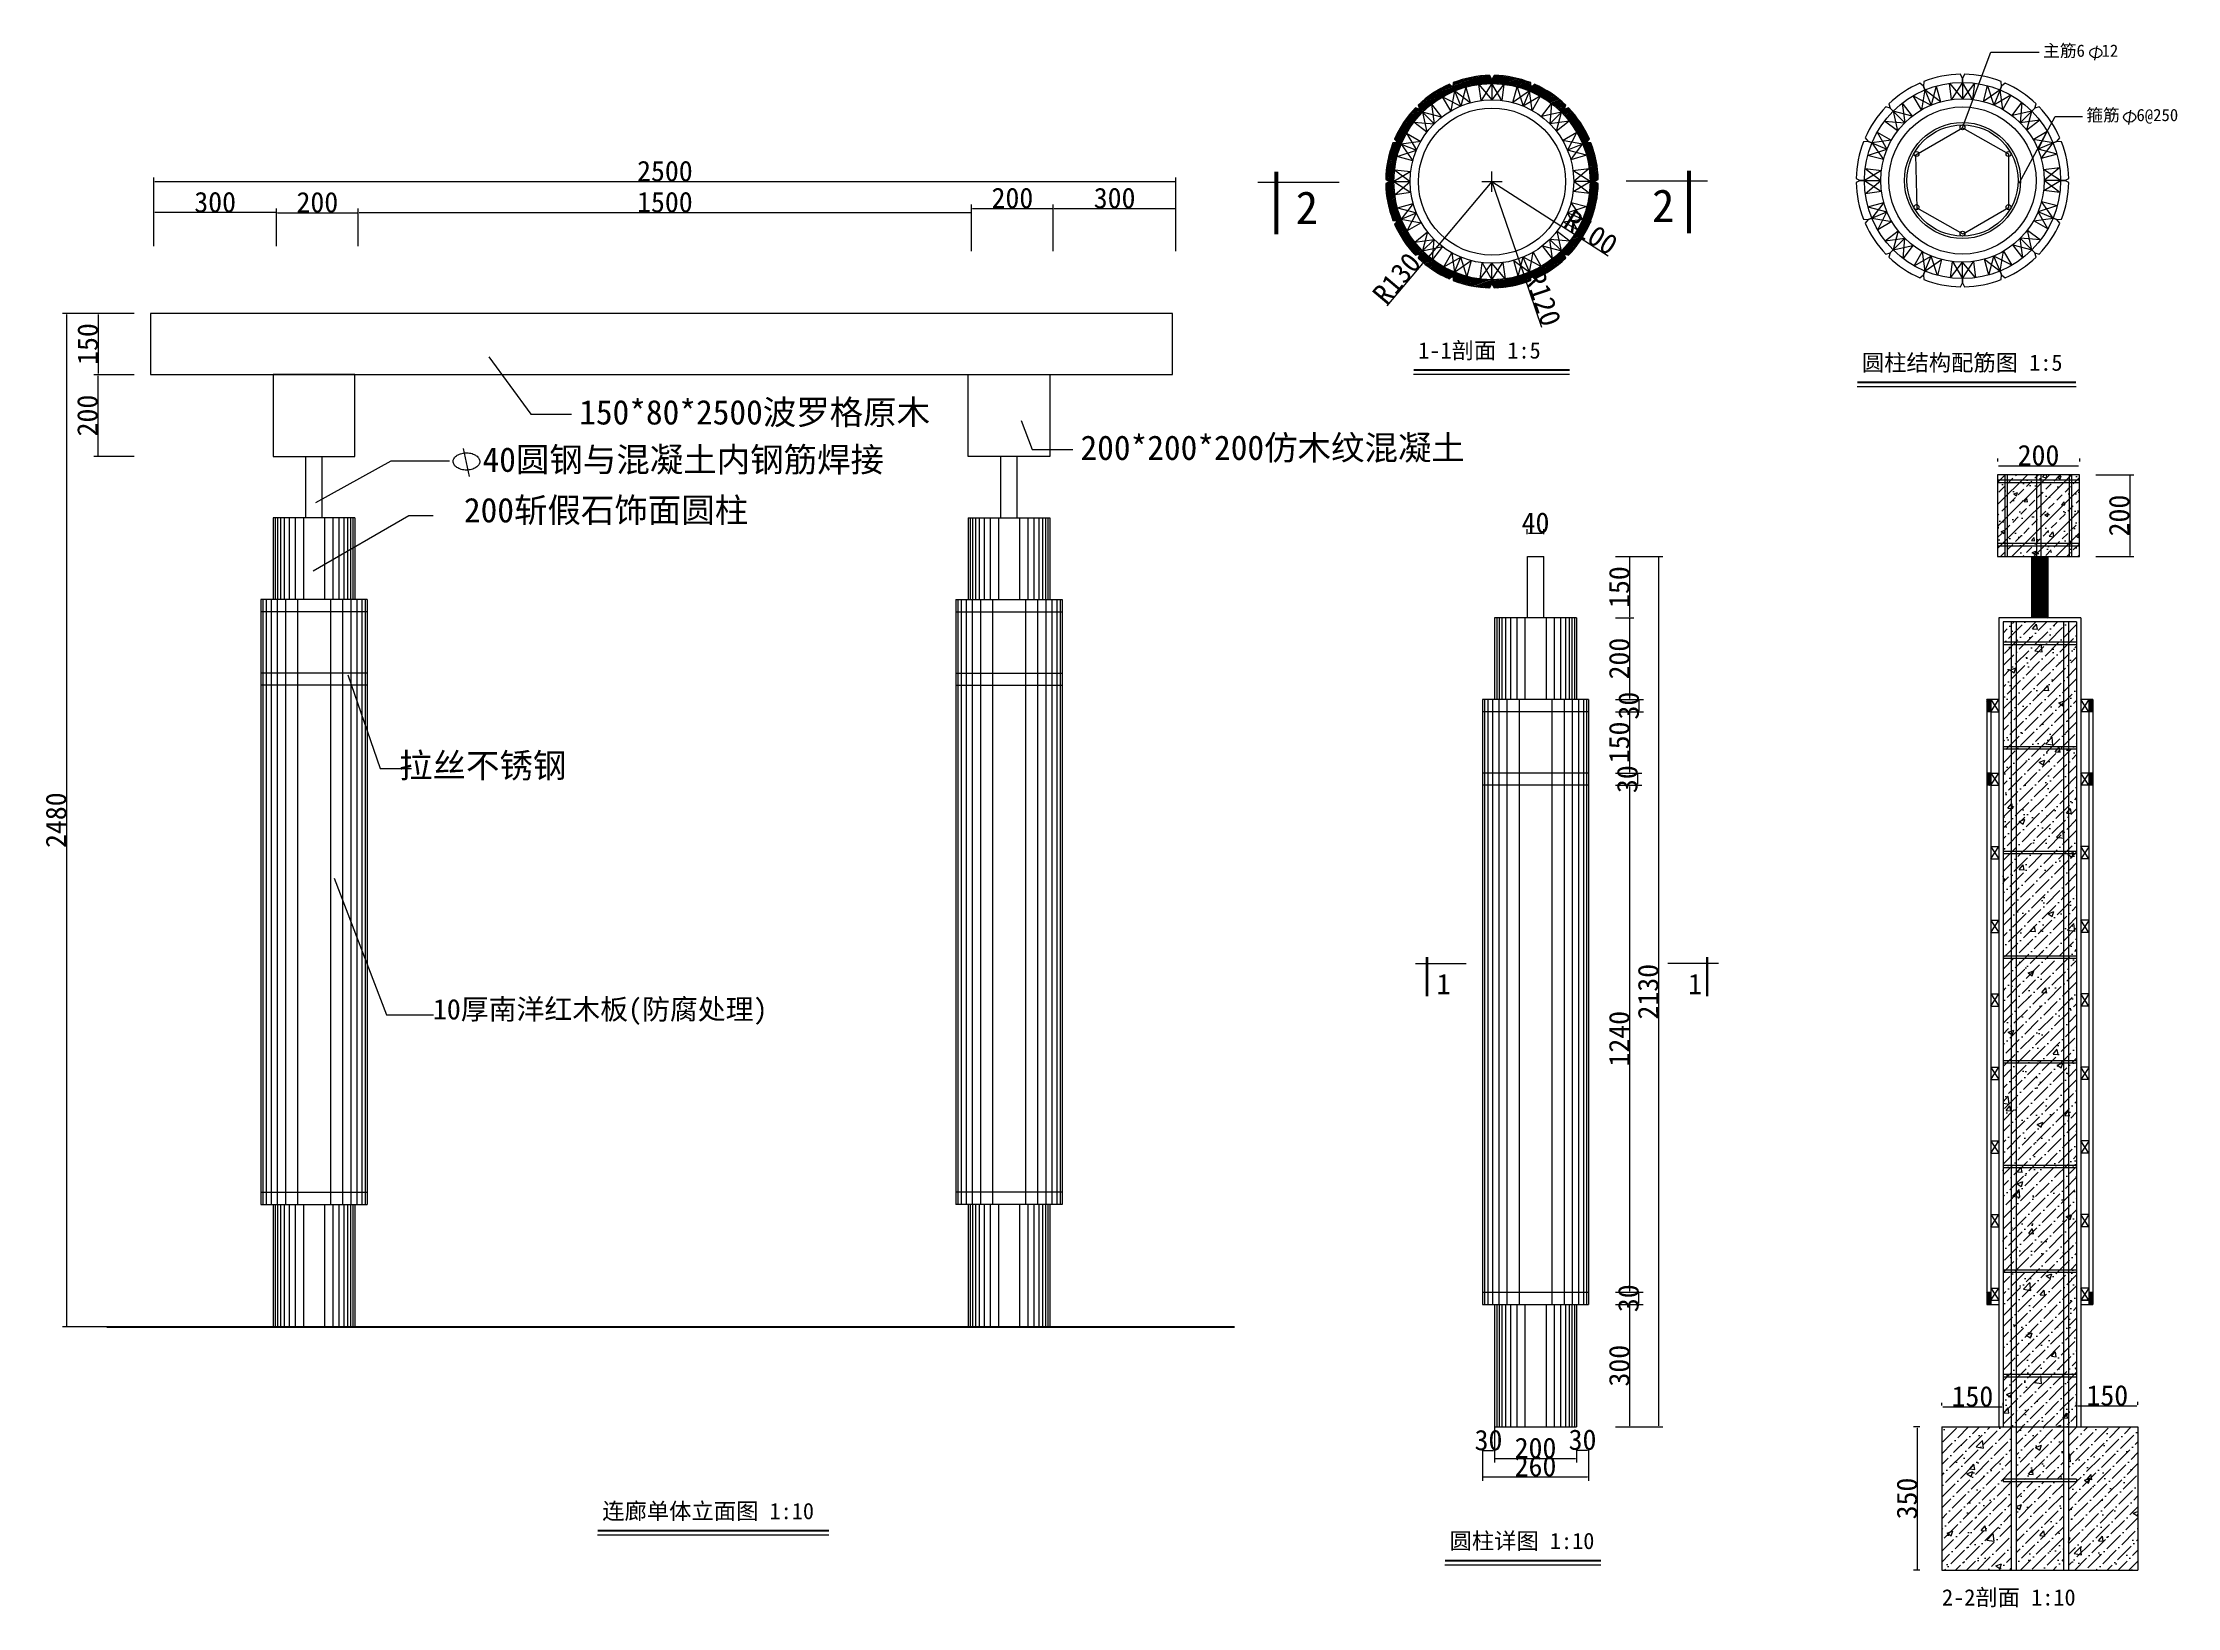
# Model space of a CAD drawing. Extents: x -6004 to -783, y 4539 to 8367.
import ezdxf

# ---------------------------------------------------------------- set-up
doc = ezdxf.new("R2010")
doc.units = 0
doc.layers.get('0').update_dxf_attribs({"linetype": 'CONTINUOUS'})
doc.layers.get('DEFPOINTS').update_dxf_attribs({"linetype": 'CONTINUOUS'})
for name, color, linetype in [('251', 251, 'CONTINUOUS'), ('LAYER2', 7, 'CONTINUOUS'), ('LAYER6', 8, 'CONTINUOUS'), ('地面', 251, 'CONTINUOUS'), ('标注', 4, 'CONTINUOUS')]:
    doc.layers.add(name, color=color, linetype=linetype)
doc.styles.add('01', font='SIMHEI.TTF')
doc.styles.get("Standard").update_dxf_attribs({"font": '', "height": 50})
doc.styles.get('STANDARD').set_extended_font_data('KaiTi_GB2312')
doc.dimstyles.new('ISO-25', dxfattribs={"dimtxt": 2.5, "dimasz": 2.5, "dimexe": 10, "dimexo": 40, "dimtad": 1, "dimtxsty": 'STANDARD', "dimcen": 2.5, "dimazin": 3, "dimtfac": 1, "dimtmove": 0, "dimatfit": 3})
pattern_1 = [(45, (-140218.5539, -6505.0081), (-0.707106781, 0.707106781), [])]
pattern_2 = [(20, (-141219.8092, -5767.377), (-0.85505036, 2.34923155), [])]

# ---------------------------------------------------------------- blocks, each defined once
blk = doc.blocks.new('*D93')
at = {"color": 0}
for p, q in [((-2157.3, 6549.8), (-2112.1, 6549.8)), ((-2122.1, 5312.3), (-2122.1, 6547.3)), ((-2157.3, 5309.8), (-2112.1, 5309.8))]:
    blk.add_line(p, q, dxfattribs=at)
for points in [[(-2122.5, 6547.3), (-2121.7, 6547.3), (-2122.1, 6549.8)], [(-2122.5, 5312.3), (-2121.7, 5312.3), (-2122.1, 5309.8)]]:
    blk.add_solid(points, dxfattribs=at)
at = {"layer": 'DEFPOINTS', "color": 0}
for p in [(-2197.3, 6549.8), (-2122.1, 6549.8), (-2197.3, 5309.8)]:
    blk.add_point(p, dxfattribs=at)
at = {"color": 0, "insert": (-2147.7, 5929.8), "char_height": 50, "attachment_point": 5, "rotation": 90}
blk.add_mtext('1240', dxfattribs=at)
blk = doc.blocks.new('*D94')
at = {"color": 0}
for p, q in [((-2156.3, 7109.8), (-2041.3, 7109.8)), ((-2051.3, 4982.3), (-2051.3, 7107.3)), ((-2157.3, 4979.8), (-2041.3, 4979.8))]:
    blk.add_line(p, q, dxfattribs=at)
for points in [[(-2051.7, 7107.3), (-2050.9, 7107.3), (-2051.3, 7109.8)], [(-2051.7, 4982.3), (-2050.9, 4982.3), (-2051.3, 4979.8)]]:
    blk.add_solid(points, dxfattribs=at)
at = {"layer": 'DEFPOINTS', "color": 0}
for p in [(-2196.3, 7109.8), (-2051.3, 7109.8), (-2197.3, 4979.8)]:
    blk.add_point(p, dxfattribs=at)
at = {"color": 0, "insert": (-2076.9, 6044.8), "char_height": 50, "attachment_point": 5, "rotation": 90}
blk.add_mtext('2130', dxfattribs=at)
blk = doc.blocks.new('*D101')
at = {"color": 0}
for p, q in [((-2452.6, 5213.1), (-2452.6, 4892.6)), ((-2252.6, 4925.1), (-2252.6, 4892.6)), ((-2450.1, 4902.6), (-2255.1, 4902.6))]:
    blk.add_line(p, q, dxfattribs=at)
for points in [[(-2450.1, 4903), (-2450.1, 4902.1), (-2452.6, 4902.6)], [(-2255.1, 4903), (-2255.1, 4902.1), (-2252.6, 4902.6)]]:
    blk.add_solid(points, dxfattribs=at)
at = {"layer": 'DEFPOINTS', "color": 0}
for p in [(-2452.6, 5253.1), (-2252.6, 4965.1), (-2252.6, 4902.6)]:
    blk.add_point(p, dxfattribs=at)
at = {"color": 0, "insert": (-2352.6, 4928.2), "char_height": 50, "attachment_point": 5}
blk.add_mtext('200', dxfattribs=at)
blk = doc.blocks.new('*D102')
at = {"color": 0}
for p, q in [((-2157.3, 5279.8), (-2112.1, 5279.8)), ((-2122.1, 4982.3), (-2122.1, 5277.3)), ((-2157.3, 4979.8), (-2112.1, 4979.8))]:
    blk.add_line(p, q, dxfattribs=at)
for points in [[(-2122.5, 5277.3), (-2121.7, 5277.3), (-2122.1, 5279.8)], [(-2122.5, 4982.3), (-2121.7, 4982.3), (-2122.1, 4979.8)]]:
    blk.add_solid(points, dxfattribs=at)
at = {"layer": 'DEFPOINTS', "color": 0}
for p in [(-2197.3, 5279.8), (-2122.1, 5279.8), (-2197.3, 4979.8)]:
    blk.add_point(p, dxfattribs=at)
at = {"color": 0, "insert": (-2147.7, 5129.8), "char_height": 50, "attachment_point": 5, "rotation": 90}
blk.add_mtext('300', dxfattribs=at)
blk = doc.blocks.new('*D95')
at = {"color": 0}
for p, q in [((-1412.7, 4979.8), (-1428.3, 4979.8)), ((-1418.3, 4632.3), (-1418.3, 4977.3)), ((-1412.7, 4629.8), (-1428.3, 4629.8))]:
    blk.add_line(p, q, dxfattribs=at)
for points in [[(-1418.7, 4977.3), (-1417.9, 4977.3), (-1418.3, 4979.8)], [(-1418.7, 4632.3), (-1417.9, 4632.3), (-1418.3, 4629.8)]]:
    blk.add_solid(points, dxfattribs=at)
at = {"layer": 'DEFPOINTS', "color": 0}
for p in [(-1418.3, 4979.8), (-1372.7, 4979.8), (-1372.7, 4629.8)]:
    blk.add_point(p, dxfattribs=at)
at = {"color": 0, "insert": (-1443.9, 4804.8), "char_height": 50, "attachment_point": 5, "rotation": 90}
blk.add_mtext('350', dxfattribs=at)
blk = doc.blocks.new('*D96')
at = {"color": 0}
for p, q in [((-2482.6, 4925.1), (-2482.6, 4848)), ((-2222.6, 4925.1), (-2222.6, 4848)), ((-2480.1, 4858), (-2225.1, 4858))]:
    blk.add_line(p, q, dxfattribs=at)
for points in [[(-2480.1, 4858.5), (-2480.1, 4857.6), (-2482.6, 4858)], [(-2225.1, 4858.5), (-2225.1, 4857.6), (-2222.6, 4858)]]:
    blk.add_solid(points, dxfattribs=at)
at = {"layer": 'DEFPOINTS', "color": 0}
for p in [(-2482.6, 4965.1), (-2222.6, 4965.1), (-2222.6, 4858)]:
    blk.add_point(p, dxfattribs=at)
at = {"color": 0, "insert": (-2352.6, 4883.7), "char_height": 50, "attachment_point": 5}
blk.add_mtext('260', dxfattribs=at)
blk = doc.blocks.new('*D97')
at = {"color": 0}
for p, q in [((-2252.6, 4925.1), (-2252.6, 4912.8)), ((-2250.1, 4922.8), (-2225.1, 4922.8)), ((-2222.6, 4925.1), (-2222.6, 4912.8))]:
    blk.add_line(p, q, dxfattribs=at)
for points in [[(-2250.1, 4923.2), (-2250.1, 4922.4), (-2252.6, 4922.8)], [(-2225.1, 4923.2), (-2225.1, 4922.4), (-2222.6, 4922.8)]]:
    blk.add_solid(points, dxfattribs=at)
at = {"layer": 'DEFPOINTS', "color": 0}
for p in [(-2252.6, 4965.1), (-2222.6, 4965.1), (-2222.6, 4922.8)]:
    blk.add_point(p, dxfattribs=at)
at = {"color": 0, "insert": (-2237.6, 4948.4), "char_height": 50, "attachment_point": 5}
blk.add_mtext('30', dxfattribs=at)
blk = doc.blocks.new('*D98')
at = {"color": 0}
for p, q in [((-1359, 5032.5), (-1359, 5038.8)), ((-1356.5, 5028.8), (-1211.5, 5028.8)), ((-1209, 5032.5), (-1209, 5038.8))]:
    blk.add_line(p, q, dxfattribs=at)
for points in [[(-1356.5, 5029.2), (-1356.5, 5028.4), (-1359, 5028.8)], [(-1211.5, 5029.2), (-1211.5, 5028.4), (-1209, 5028.8)]]:
    blk.add_solid(points, dxfattribs=at)
at = {"layer": 'DEFPOINTS', "color": 0}
for p in [(-1209, 5028.8), (-1359, 4992.5), (-1209, 4992.5)]:
    blk.add_point(p, dxfattribs=at)
at = {"color": 0, "insert": (-1284, 5054.4), "char_height": 50, "attachment_point": 5}
blk.add_mtext('150', dxfattribs=at)
blk = doc.blocks.new('*D99')
at = {"color": 0}
for p, q in [((-1029, 5033.7), (-1029, 5041.2)), ((-1026.5, 5031.2), (-881.5, 5031.2)), ((-879, 5033.7), (-879, 5041.2))]:
    blk.add_line(p, q, dxfattribs=at)
for points in [[(-1026.5, 5031.7), (-1026.5, 5030.8), (-1029, 5031.2)], [(-881.5, 5031.7), (-881.5, 5030.8), (-879, 5031.2)]]:
    blk.add_solid(points, dxfattribs=at)
at = {"layer": 'DEFPOINTS', "color": 0}
for p in [(-879, 5031.2), (-1029, 4993.7), (-879, 4993.7)]:
    blk.add_point(p, dxfattribs=at)
at = {"color": 0, "insert": (-954, 5056.9), "char_height": 50, "attachment_point": 5}
blk.add_mtext('150', dxfattribs=at)
blk = doc.blocks.new('*D100')
at = {"color": 0}
for p, q in [((-2482.6, 4925.1), (-2482.6, 4911.9)), ((-2480.1, 4921.9), (-2455.1, 4921.9)), ((-2452.6, 4925.1), (-2452.6, 4911.9))]:
    blk.add_line(p, q, dxfattribs=at)
for points in [[(-2480.1, 4922.3), (-2480.1, 4921.5), (-2482.6, 4921.9)], [(-2455.1, 4922.3), (-2455.1, 4921.5), (-2452.6, 4921.9)]]:
    blk.add_solid(points, dxfattribs=at)
at = {"layer": 'DEFPOINTS', "color": 0}
for p in [(-2482.6, 4965.1), (-2452.6, 4965.1), (-2452.6, 4921.9)]:
    blk.add_point(p, dxfattribs=at)
at = {"color": 0, "insert": (-2467.6, 4947.5), "char_height": 50, "attachment_point": 5}
blk.add_mtext('30', dxfattribs=at)
blk = doc.blocks.new('*D103')
at = {"color": 0}
for p, q in [((-2157.3, 5309.8), (-2089.5, 5309.8)), ((-2157.3, 5279.8), (-2089.5, 5279.8)), ((-2099.5, 5282.3), (-2099.5, 5307.3))]:
    blk.add_line(p, q, dxfattribs=at)
for points in [[(-2100, 5307.3), (-2099.1, 5307.3), (-2099.5, 5309.8)], [(-2100, 5282.3), (-2099.1, 5282.3), (-2099.5, 5279.8)]]:
    blk.add_solid(points, dxfattribs=at)
at = {"layer": 'DEFPOINTS', "color": 0}
for p in [(-2197.3, 5309.8), (-2197.3, 5279.8), (-2099.5, 5309.8)]:
    blk.add_point(p, dxfattribs=at)
at = {"color": 0, "insert": (-2125.2, 5294.8), "char_height": 50, "attachment_point": 5, "rotation": 90}
blk.add_mtext('30', dxfattribs=at)
blk = doc.blocks.new('*D104')
at = {"color": 0}
for p, q in [((-2459.1, 8026.9), (-2290.8, 7918.9)), ((-2175, 7844.6), (-2288.7, 7917.6))]:
    blk.add_line(p, q, dxfattribs=at)
blk.add_solid([(-2288.5, 7917.9), (-2288.9, 7917.2), (-2290.8, 7918.9)], dxfattribs=at)
at = {"layer": 'DEFPOINTS', "color": 0}
for p in [(-2459.1, 8026.9), (-2290.8, 7918.9)]:
    blk.add_point(p, dxfattribs=at)
at = {"color": 0, "insert": (-2217, 7902), "char_height": 50, "attachment_point": 5, "rotation": 327.3045}
blk.add_mtext('R100', dxfattribs=at)
blk = doc.blocks.new('*D105')
at = {"color": 0}
for p, q in [((-2459.1, 8026.9), (-2381.4, 7799.9)), ((-2336.8, 7669.7), (-2380.6, 7797.5))]:
    blk.add_line(p, q, dxfattribs=at)
blk.add_solid([(-2380.2, 7797.6), (-2381, 7797.4), (-2381.4, 7799.9)], dxfattribs=at)
at = {"layer": 'DEFPOINTS', "color": 0}
for p in [(-2459.1, 8026.9), (-2381.4, 7799.9)]:
    blk.add_point(p, dxfattribs=at)
at = {"color": 0, "insert": (-2334.1, 7740.7), "char_height": 50, "attachment_point": 5, "rotation": 288.8922}
blk.add_mtext('R120', dxfattribs=at)
blk = doc.blocks.new('*D106')
at = {"color": 0}
for p, q in [((-2459.1, 8026.9), (-2626.7, 7828.1)), ((-2715.4, 7722.9), (-2628.3, 7826.2))]:
    blk.add_line(p, q, dxfattribs=at)
blk.add_solid([(-2628.6, 7826.5), (-2628, 7826), (-2626.7, 7828.1)], dxfattribs=at)
at = {"layer": 'DEFPOINTS', "color": 0}
for p in [(-2459.1, 8026.9), (-2626.7, 7828.1)]:
    blk.add_point(p, dxfattribs=at)
at = {"color": 0, "insert": (-2692.2, 7790.1), "char_height": 50, "attachment_point": 5, "rotation": 49.8693}
blk.add_mtext('R130', dxfattribs=at)
blk = doc.blocks.new('*D107')
at = {"color": 0}
for p, q in [((-2157.3, 6729.8), (-2112.1, 6729.8)), ((-2122.1, 6582.3), (-2122.1, 6727.3)), ((-2157.3, 6579.8), (-2112.1, 6579.8))]:
    blk.add_line(p, q, dxfattribs=at)
for points in [[(-2122.5, 6727.3), (-2121.7, 6727.3), (-2122.1, 6729.8)], [(-2122.5, 6582.3), (-2121.7, 6582.3), (-2122.1, 6579.8)]]:
    blk.add_solid(points, dxfattribs=at)
at = {"layer": 'DEFPOINTS', "color": 0}
for p in [(-2197.3, 6729.8), (-2122.1, 6729.8), (-2197.3, 6579.8)]:
    blk.add_point(p, dxfattribs=at)
at = {"color": 0, "insert": (-2147.7, 6654.8), "char_height": 50, "attachment_point": 5, "rotation": 90}
blk.add_mtext('150', dxfattribs=at)
blk = doc.blocks.new('*D108')
at = {"color": 0}
for p, q in [((-2157.3, 6759.8), (-2088.8, 6759.8)), ((-2098.8, 6732.3), (-2098.8, 6757.3)), ((-2157.3, 6729.8), (-2088.8, 6729.8))]:
    blk.add_line(p, q, dxfattribs=at)
for points in [[(-2099.3, 6757.3), (-2098.4, 6757.3), (-2098.8, 6759.8)], [(-2099.3, 6732.3), (-2098.4, 6732.3), (-2098.8, 6729.8)]]:
    blk.add_solid(points, dxfattribs=at)
at = {"layer": 'DEFPOINTS', "color": 0}
for p in [(-2197.3, 6759.8), (-2098.8, 6759.8), (-2197.3, 6729.8)]:
    blk.add_point(p, dxfattribs=at)
at = {"color": 0, "insert": (-2124.5, 6744.8), "char_height": 50, "attachment_point": 5, "rotation": 90}
blk.add_mtext('30', dxfattribs=at)
blk = doc.blocks.new('*D109')
at = {"color": 0}
for p, q in [((-2157.3, 6579.8), (-2092.5, 6579.8)), ((-2157.3, 6549.8), (-2092.5, 6549.8)), ((-2102.5, 6552.3), (-2102.5, 6577.3))]:
    blk.add_line(p, q, dxfattribs=at)
for points in [[(-2102.9, 6577.3), (-2102.1, 6577.3), (-2102.5, 6579.8)], [(-2102.9, 6552.3), (-2102.1, 6552.3), (-2102.5, 6549.8)]]:
    blk.add_solid(points, dxfattribs=at)
at = {"layer": 'DEFPOINTS', "color": 0}
for p in [(-2197.3, 6579.8), (-2102.5, 6579.8), (-2197.3, 6549.8)]:
    blk.add_point(p, dxfattribs=at)
at = {"color": 0, "insert": (-2128.1, 6564.8), "char_height": 50, "attachment_point": 5, "rotation": 90}
blk.add_mtext('30', dxfattribs=at)
blk = doc.blocks.new('*D110')
at = {"color": 0}
for p, q in [((-2157.3, 7109.8), (-2112.1, 7109.8)), ((-2122.1, 6962.3), (-2122.1, 7107.3)), ((-2157.3, 6959.8), (-2112.1, 6959.8))]:
    blk.add_line(p, q, dxfattribs=at)
for points in [[(-2122.5, 7107.3), (-2121.7, 7107.3), (-2122.1, 7109.8)], [(-2122.5, 6962.3), (-2121.7, 6962.3), (-2122.1, 6959.8)]]:
    blk.add_solid(points, dxfattribs=at)
at = {"layer": 'DEFPOINTS', "color": 0}
for p in [(-2197.3, 7109.8), (-2122.1, 7109.8), (-2197.3, 6959.8)]:
    blk.add_point(p, dxfattribs=at)
at = {"color": 0, "insert": (-2147.7, 7034.8), "char_height": 50, "attachment_point": 5, "rotation": 90}
blk.add_mtext('150', dxfattribs=at)
blk = doc.blocks.new('*D111')
at = {"color": 0}
for p, q in [((-2157.3, 6959.8), (-2112.1, 6959.8)), ((-2122.1, 6762.3), (-2122.1, 6957.3)), ((-2157.3, 6759.8), (-2112.1, 6759.8))]:
    blk.add_line(p, q, dxfattribs=at)
for points in [[(-2122.5, 6957.3), (-2121.7, 6957.3), (-2122.1, 6959.8)], [(-2122.5, 6762.3), (-2121.7, 6762.3), (-2122.1, 6759.8)]]:
    blk.add_solid(points, dxfattribs=at)
at = {"layer": 'DEFPOINTS', "color": 0}
for p in [(-2197.3, 6959.8), (-2122.1, 6959.8), (-2197.3, 6759.8)]:
    blk.add_point(p, dxfattribs=at)
at = {"color": 0, "insert": (-2147.7, 6859.8), "char_height": 50, "attachment_point": 5, "rotation": 90}
blk.add_mtext('200', dxfattribs=at)
blk = doc.blocks.new('*D112')
at = {"color": 0}
for p, q in [((-2372.6, 7163.9), (-2372.6, 7176.5)), ((-2370.1, 7166.5), (-2335.1, 7166.5)), ((-2332.6, 7163.9), (-2332.6, 7176.5))]:
    blk.add_line(p, q, dxfattribs=at)
for points in [[(-2370.1, 7166.9), (-2370.1, 7166.1), (-2372.6, 7166.5)], [(-2335.1, 7166.9), (-2335.1, 7166.1), (-2332.6, 7166.5)]]:
    blk.add_solid(points, dxfattribs=at)
at = {"layer": 'DEFPOINTS', "color": 0}
for p in [(-2332.6, 7166.5), (-2372.6, 7123.9), (-2332.6, 7123.9)]:
    blk.add_point(p, dxfattribs=at)
at = {"color": 0, "insert": (-2352.6, 7192.1), "char_height": 50, "attachment_point": 5}
blk.add_mtext('40', dxfattribs=at)
blk = doc.blocks.new('*D113')
at = {"layer": 'DEFPOINTS', "color": 0}
for p in [(-3232.1, 8026.8), (-5732.1, 7910.9), (-3232.1, 7910.9)]:
    blk.add_point(p, dxfattribs=at)
at = {"layer": '标注', "color": 0}
for p, q in [((-5732.1, 7950.9), (-5732.1, 8036.8)), ((-5729.6, 8026.8), (-3234.6, 8026.8)), ((-3232.1, 7950.9), (-3232.1, 8036.8))]:
    blk.add_line(p, q, dxfattribs=at)
for points in [[(-5729.6, 8027.2), (-5729.6, 8026.4), (-5732.1, 8026.8)], [(-3234.6, 8027.2), (-3234.6, 8026.4), (-3232.1, 8026.8)]]:
    blk.add_solid(points, dxfattribs=at)
at = {"layer": '标注', "color": 0, "insert": (-4482.1, 8052.4), "char_height": 50, "attachment_point": 5}
blk.add_mtext('2500', dxfattribs=at)
blk = doc.blocks.new('*D114')
at = {"layer": 'DEFPOINTS', "color": 0}
for p in [(-5740.4, 7704.5), (-5945.5, 5224.5), (-5740.4, 5224.5)]:
    blk.add_point(p, dxfattribs=at)
at = {"layer": '标注', "color": 0}
for p, q in [((-5780.4, 7704.5), (-5955.5, 7704.5)), ((-5945.5, 7702), (-5945.5, 5227)), ((-5780.4, 5224.5), (-5955.5, 5224.5))]:
    blk.add_line(p, q, dxfattribs=at)
for points in [[(-5945.9, 7702), (-5945.1, 7702), (-5945.5, 7704.5)], [(-5945.9, 5227), (-5945.1, 5227), (-5945.5, 5224.5)]]:
    blk.add_solid(points, dxfattribs=at)
at = {"layer": '标注', "color": 0, "insert": (-5971.1, 6464.5), "char_height": 50, "attachment_point": 5, "rotation": 90}
blk.add_mtext('2480', dxfattribs=at)
blk = doc.blocks.new('*D115')
at = {"layer": 'DEFPOINTS', "color": 0}
for p in [(-5732.1, 7950.9), (-5732.1, 7829), (-5432.1, 7829)]:
    blk.add_point(p, dxfattribs=at)
at = {"layer": '标注', "color": 0}
for p, q in [((-5732.1, 7869), (-5732.1, 7960.9)), ((-5434.6, 7950.9), (-5729.6, 7950.9)), ((-5432.1, 7869), (-5432.1, 7960.9))]:
    blk.add_line(p, q, dxfattribs=at)
for points in [[(-5729.6, 7951.3), (-5729.6, 7950.5), (-5732.1, 7950.9)], [(-5434.6, 7951.3), (-5434.6, 7950.5), (-5432.1, 7950.9)]]:
    blk.add_solid(points, dxfattribs=at)
at = {"layer": '标注', "color": 0, "insert": (-5582.1, 7976.5), "char_height": 50, "attachment_point": 5}
blk.add_mtext('300', dxfattribs=at)
blk = doc.blocks.new('*D116')
at = {"layer": 'DEFPOINTS', "color": 0}
for p in [(-3732.1, 7950.9), (-5232.1, 7829), (-3732.1, 7829)]:
    blk.add_point(p, dxfattribs=at)
at = {"layer": '标注', "color": 0}
for p, q in [((-5232.1, 7869), (-5232.1, 7960.9)), ((-5229.6, 7950.9), (-3734.6, 7950.9)), ((-3732.1, 7869), (-3732.1, 7960.9))]:
    blk.add_line(p, q, dxfattribs=at)
for points in [[(-5229.6, 7951.3), (-5229.6, 7950.5), (-5232.1, 7950.9)], [(-3734.6, 7951.3), (-3734.6, 7950.5), (-3732.1, 7950.9)]]:
    blk.add_solid(points, dxfattribs=at)
at = {"layer": '标注', "color": 0, "insert": (-4482.1, 7976.5), "char_height": 50, "attachment_point": 5}
blk.add_mtext('1500', dxfattribs=at)
blk = doc.blocks.new('*D117')
at = {"layer": 'DEFPOINTS', "color": 0}
for p in [(-3532.1, 7960.9), (-3732.1, 7817.1), (-3532.1, 7817.1)]:
    blk.add_point(p, dxfattribs=at)
at = {"layer": '标注', "color": 0}
for p, q in [((-3732.1, 7857.1), (-3732.1, 7970.9)), ((-3729.6, 7960.9), (-3534.6, 7960.9)), ((-3532.1, 7857.1), (-3532.1, 7970.9))]:
    blk.add_line(p, q, dxfattribs=at)
for points in [[(-3729.6, 7961.3), (-3729.6, 7960.5), (-3732.1, 7960.9)], [(-3534.6, 7961.3), (-3534.6, 7960.5), (-3532.1, 7960.9)]]:
    blk.add_solid(points, dxfattribs=at)
at = {"layer": '标注', "color": 0, "insert": (-3632.1, 7986.5), "char_height": 50, "attachment_point": 5}
blk.add_mtext('200', dxfattribs=at)
blk = doc.blocks.new('*D118')
at = {"layer": 'DEFPOINTS', "color": 0}
for p in [(-3232.1, 7960.9), (-3532.1, 7817.1), (-3232.1, 7817.1)]:
    blk.add_point(p, dxfattribs=at)
at = {"layer": '标注', "color": 0}
for p, q in [((-3532.1, 7857.1), (-3532.1, 7970.9)), ((-3529.6, 7960.9), (-3234.6, 7960.9)), ((-3232.1, 7857.1), (-3232.1, 7970.9))]:
    blk.add_line(p, q, dxfattribs=at)
for points in [[(-3529.6, 7961.3), (-3529.6, 7960.5), (-3532.1, 7960.9)], [(-3234.6, 7961.3), (-3234.6, 7960.5), (-3232.1, 7960.9)]]:
    blk.add_solid(points, dxfattribs=at)
at = {"layer": '标注', "color": 0, "insert": (-3382.1, 7986.5), "char_height": 50, "attachment_point": 5}
blk.add_mtext('300', dxfattribs=at)
blk = doc.blocks.new('*D119')
at = {"layer": 'DEFPOINTS', "color": 0}
for p in [(-5232.1, 7950.5), (-5432.1, 7848.8), (-5232.1, 7848.8)]:
    blk.add_point(p, dxfattribs=at)
at = {"layer": '标注', "color": 0}
for p, q in [((-5432.1, 7888.8), (-5432.1, 7960.5)), ((-5429.6, 7950.5), (-5234.6, 7950.5)), ((-5232.1, 7888.8), (-5232.1, 7960.5))]:
    blk.add_line(p, q, dxfattribs=at)
for points in [[(-5429.6, 7950.9), (-5429.6, 7950.1), (-5432.1, 7950.5)], [(-5234.6, 7950.9), (-5234.6, 7950.1), (-5232.1, 7950.5)]]:
    blk.add_solid(points, dxfattribs=at)
at = {"layer": '标注', "color": 0, "insert": (-5332.1, 7976.1), "char_height": 50, "attachment_point": 5}
blk.add_mtext('200', dxfattribs=at)
blk = doc.blocks.new('*D120')
at = {"layer": 'DEFPOINTS', "color": 0}
for p in [(-5740.4, 7704.5), (-5867.9, 7554.5), (-5740.4, 7554.5)]:
    blk.add_point(p, dxfattribs=at)
at = {"layer": '标注', "color": 0}
for p, q in [((-5780.4, 7704.5), (-5877.9, 7704.5)), ((-5867.9, 7702), (-5867.9, 7557)), ((-5780.4, 7554.5), (-5877.9, 7554.5))]:
    blk.add_line(p, q, dxfattribs=at)
for points in [[(-5868.3, 7702), (-5867.5, 7702), (-5867.9, 7704.5)], [(-5868.3, 7557), (-5867.5, 7557), (-5867.9, 7554.5)]]:
    blk.add_solid(points, dxfattribs=at)
at = {"layer": '标注', "color": 0, "insert": (-5893.6, 7629.5), "char_height": 50, "attachment_point": 5, "rotation": 90}
blk.add_mtext('150', dxfattribs=at)
blk = doc.blocks.new('*D121')
at = {"layer": 'DEFPOINTS', "color": 0}
for p in [(-5740.2, 7554.5), (-5868.7, 7354.5), (-5740.2, 7354.5)]:
    blk.add_point(p, dxfattribs=at)
at = {"layer": '标注', "color": 0}
for p, q in [((-5780.2, 7554.5), (-5878.7, 7554.5)), ((-5868.7, 7552), (-5868.7, 7357)), ((-5780.2, 7354.5), (-5878.7, 7354.5))]:
    blk.add_line(p, q, dxfattribs=at)
for points in [[(-5869.1, 7552), (-5868.3, 7552), (-5868.7, 7554.5)], [(-5869.1, 7357), (-5868.3, 7357), (-5868.7, 7354.5)]]:
    blk.add_solid(points, dxfattribs=at)
at = {"layer": '标注', "color": 0, "insert": (-5894.3, 7454.5), "char_height": 50, "attachment_point": 5, "rotation": 90}
blk.add_mtext('200', dxfattribs=at)
blk = doc.blocks.new('*D122')
at = {"layer": 'DEFPOINTS', "color": 0}
for p in [(-1222.3, 7309.8), (-1022.3, 7331.7), (-1022.3, 7309.8)]:
    blk.add_point(p, dxfattribs=at)
at = {"layer": '标注', "color": 0}
for p, q in [((-1222.3, 7349.8), (-1222.3, 7341.7)), ((-1219.8, 7331.7), (-1024.8, 7331.7)), ((-1022.3, 7349.8), (-1022.3, 7341.7))]:
    blk.add_line(p, q, dxfattribs=at)
for points in [[(-1219.8, 7332.1), (-1219.8, 7331.3), (-1222.3, 7331.7)], [(-1024.8, 7332.1), (-1024.8, 7331.3), (-1022.3, 7331.7)]]:
    blk.add_solid(points, dxfattribs=at)
at = {"layer": '标注', "color": 0, "insert": (-1122.3, 7357.3), "char_height": 50, "attachment_point": 5}
blk.add_mtext('200', dxfattribs=at)
blk = doc.blocks.new('*D123')
at = {"layer": 'DEFPOINTS', "color": 0}
for p in [(-1022.3, 7309.8), (-1022.3, 7109.8), (-899.1, 7109.8)]:
    blk.add_point(p, dxfattribs=at)
at = {"layer": '标注', "color": 0}
for p, q in [((-982.3, 7309.8), (-889.1, 7309.8)), ((-899.1, 7307.3), (-899.1, 7112.3)), ((-982.3, 7109.8), (-889.1, 7109.8))]:
    blk.add_line(p, q, dxfattribs=at)
for points in [[(-899.5, 7307.3), (-898.7, 7307.3), (-899.1, 7309.8)], [(-899.5, 7112.3), (-898.7, 7112.3), (-899.1, 7109.8)]]:
    blk.add_solid(points, dxfattribs=at)
at = {"layer": '标注', "color": 0, "insert": (-924.8, 7209.8), "char_height": 50, "attachment_point": 5, "rotation": 90}
blk.add_mtext('200', dxfattribs=at)

msp = doc.modelspace()

# ---------------------------------------------------------------- hatches: boundary and pattern name
h = msp.add_hatch()
h.set_pattern_fill('AR-CONC', color=256, scale=0.5, style=0)
h.set_pattern_definition([(50, (0, 0), (91.0923, -7.96954), [9.525, -104.775]), (355, (0, 0), (-17.6214, 95.5283), [7.62, -83.82]), (100.451, (7.59, -0.66), (73.4713, 87.5583), [8.095, -89.045]), (46.1842, (0, 25.4), (135.5395, -21.0212), [14.2875, -157.1625]), (96.6356, (11.3, 23.65), (118.702, 123.7128), [12.1425, -133.5675]), (351.184, (0, 25.4), (118.7023, 123.7126), [11.43, -125.73]), (21, (12.7, 19.05), (75.80744, -51.13276), [9.525, -104.775]), (326, (12.7, 19.05), (30.901, 92.094), [7.62, -83.82]), (71.4514, (19.02, 14.79), (106.7082, 40.9614), [8.095, -89.045]), (37.5, (0, 0), (1.5443, 42.27752), [0, -82.804, 0, -85.09, 0, -84.1375]), (7.5, (0, 0), (33.40983, 50.0903), [0, -48.514, 0, -80.899, 0, -32.0675]), (327.5, (-28.32, 0), (67.7953, -2.86437), [0, -31.75, 0, -99.06, 0, -131.445]), (317.5, (-41.02, 0), (74.0646, 12.71325), [0, -41.275, 0, -65.786, 0, -93.345])])
h.paths.add_polyline_path([(-1222.31, 7109.834), (-1022.31, 7109.834), (-1022.31, 7309.834), (-1222.31, 7309.834)])
at = {"ltscale": 10}
h = msp.add_hatch(dxfattribs=at)
h.set_pattern_fill('AR-CONC', color=256, scale=20, style=0)
h.set_pattern_definition([(50, (-140218.55, -6505.01), (143.45204, -12.55043), [15, -165]), (355, (-140218.55, -6505.01), (-27.75027, 150.43843), [12, -132]), (100.4514, (-140206.6, -6506.05), (115.70188, 137.88791), [12.74804, -140.22842]), (46.1842, (-140218.55, -6465), (213.4482, -33.1038), [22.5, -247.5]), (96.6356, (-140200.77, -6467.77), (186.93254, 194.82357), [19.12206, -210.3426]), (351.1842, (-140218.55, -6465), (186.9324, 194.82372), [18, -198]), (21, (-140198.55, -6475.01), (119.38141, -80.52378), [15, -165]), (326, (-140198.55, -6475.01), (48.66307, 145.03001), [12, -132]), (71.4514, (-140188.6, -6481.72), (168.04453, 64.5061), [12.74804, -140.22842]), (37.5, (-140218.554, -6505.01), (2.431971, 66.57877), [0, -130.4, 0, -134, 0, -132.5]), (7.5, (-140218.554, -6505.01), (52.613907, 78.882342), [0, -76.4, 0, -127.4, 0, -50.5]), (327.5, (-140263.154, -6505.01), (106.764487, -4.510974), [0, -50, 0, -156, 0, -207]), (317.5, (-140283.15, -6505.01), (116.637234, 20.020996), [0, -65, 0, -103.6, 0, -147])])
h.paths.add_polyline_path([(-1029.019, 6949.834), (-1209.019, 6949.834), (-1209.019, 4979.834), (-1029.019, 4979.834)])
h = msp.add_hatch(dxfattribs=at)
h.set_pattern_fill('AR-CONC', color=256, scale=20, style=0)
h.set_pattern_definition([(50, (-138493.11, -6505.01), (143.45204, -12.55043), [15, -165]), (355, (-138493.11, -6505.01), (-27.75027, 150.43843), [12, -132]), (100.4514, (-138481.16, -6506.05), (115.70188, 137.88791), [12.74804, -140.22842]), (46.1842, (-138493.11, -6465), (213.4482, -33.1038), [22.5, -247.5]), (96.6356, (-138475.32, -6467.77), (186.93254, 194.82357), [19.12206, -210.3426]), (351.1842, (-138493.1, -6465), (186.9324, 194.82372), [18, -198]), (21, (-138473.11, -6475.01), (119.38141, -80.52378), [15, -165]), (326, (-138473.11, -6475.01), (48.66307, 145.03001), [12, -132]), (71.4514, (-138463.16, -6481.72), (168.04453, 64.5061), [12.74804, -140.22842]), (37.5, (-138493.11, -6505.01), (2.431971, 66.57877), [0, -130.4, 0, -134, 0, -132.5]), (7.5, (-138493.11, -6505.01), (52.613907, 78.882342), [0, -76.4, 0, -127.4, 0, -50.5]), (327.5, (-138537.71, -6505.01), (106.764487, -4.510974), [0, -50, 0, -156, 0, -207]), (317.5, (-138557.71, -6505.01), (116.637234, 20.020996), [0, -65, 0, -103.6, 0, -147])])
h.paths.add_polyline_path([(-1177.019, 4979.834), (-1177.019, 4851.834), (-1061.019, 4851.834), (-1061.019, 4979.834)])
h.paths.add_polyline_path([(-1189.019, 4979.834), (-1209.019, 4979.834), (-1359.019, 4979.834), (-1359.019, 4629.834), (-1189.019, 4629.834), (-1189.019, 4845.834), (-1209.019, 4845.834), (-1209.019, 4851.834), (-1189.019, 4851.834)])
h.paths.add_polyline_path([(-1177.019, 4629.834), (-1061.019, 4629.834), (-1061.019, 4845.834), (-1177.019, 4845.834)])
h.paths.add_polyline_path([(-1029.019, 4845.834), (-1049.019, 4845.834), (-1049.019, 4629.834), (-879.019, 4629.834), (-879.019, 4979.834), (-1029.019, 4979.834), (-1049.019, 4979.834), (-1049.019, 4851.834), (-1029.019, 4851.834)])
at = {"layer": '251', "ltscale": 10}
h = msp.add_hatch(dxfattribs=at)
h.set_pattern_fill('ANSI36', color=256, scale=150, style=0)
h.paths.add_polyline_path([(-1222.31, 7109.834), (-1022.31, 7109.834), (-1022.31, 7309.834), (-1222.31, 7309.834)])
at = {"layer": '251'}
h = msp.add_hatch(dxfattribs=at)
h.set_pattern_fill('ANSI33', color=256, scale=6, style=0)
h.paths.add_polyline_path([(-1222.31, 7109.834), (-1022.31, 7109.834), (-1022.31, 7309.834), (-1222.31, 7309.834)])
at = {"layer": '251', "ltscale": 10}
h = msp.add_hatch(dxfattribs=at)
h.set_pattern_fill('ANSI31', color=256, scale=15, style=0)
h.set_pattern_definition([(45, (-140218.554, -6505.0081), (-1.325825215, 1.325825215), [])])
h.paths.add_polyline_path([(-1139.019, 6959.834), (-1099.019, 6959.834), (-1099.019, 7109.834), (-1139.019, 7109.834)])
h = msp.add_hatch(dxfattribs=at)
h.set_pattern_fill('ANSI36', color=256, scale=150, style=0)
h.set_pattern_definition([(45, (-140218.554, -6505.008), (9.943689, 36.4601934), [46.875, -9.375, 0, -9.375])])
h.paths.add_polyline_path([(-1209.019, 4979.834), (-1029.019, 4979.834), (-1029.019, 6949.834), (-1209.019, 6949.834)])
h = msp.add_hatch(dxfattribs=at)
h.set_pattern_fill('ANSI31', color=256, scale=8, style=0)
h.set_pattern_definition(pattern_1)
h.paths.add_polyline_path([(-1239.019, 6759.834), (-1249.019, 6759.834), (-1249.019, 6729.834), (-1239.019, 6729.834)])
h.paths.add_polyline_path([(-1249.019, 6549.834), (-1239.019, 6549.834), (-1239.019, 6579.834), (-1249.019, 6579.834)])
h.paths.add_polyline_path([(-999.019, 6549.834), (-989.019, 6549.834), (-989.019, 6579.834), (-999.019, 6579.834)])
h.paths.add_polyline_path([(-999.019, 6729.834), (-989.019, 6729.834), (-989.019, 6759.834), (-999.019, 6759.834)])
h = msp.add_hatch(dxfattribs=at)
h.set_pattern_fill('ANSI31', color=256, scale=8, style=0)
h.set_pattern_definition(pattern_1)
h.paths.add_polyline_path([(-1239.019, 5309.834), (-1249.019, 5309.834), (-1249.019, 5279.834), (-1239.019, 5279.834)])
h = msp.add_hatch(dxfattribs=at)
h.set_pattern_fill('ANSI31', color=256, scale=8, style=0)
h.set_pattern_definition(pattern_1)
h.paths.add_polyline_path([(-999.019, 5279.834), (-989.019, 5279.834), (-989.019, 5309.834), (-999.019, 5309.834)])
h = msp.add_hatch(dxfattribs=at)
h.set_pattern_fill('ANSI36', color=256, scale=150, style=0)
h.set_pattern_definition([(45, (-138493.11, -6505.008), (9.943689, 36.4601934), [46.875, -9.375, 0, -9.375])])
h.paths.add_polyline_path([(-879.019, 4979.834), (-1029.019, 4979.834), (-1049.019, 4979.834), (-1049.019, 4851.834), (-1029.019, 4851.834), (-1029.019, 4845.834), (-1049.019, 4845.834), (-1049.019, 4629.834), (-879.019, 4629.834)])
h.paths.add_polyline_path([(-1209.019, 4851.834), (-1189.019, 4851.834), (-1189.019, 4979.834), (-1209.019, 4979.834), (-1359.019, 4979.834), (-1359.019, 4629.834), (-1189.019, 4629.834), (-1189.019, 4845.834), (-1209.019, 4845.834)])
h.paths.add_polyline_path([(-1061.019, 4851.834), (-1061.019, 4979.834), (-1177.019, 4979.834), (-1177.019, 4851.834)])
h.paths.add_polyline_path([(-1177.019, 4629.834), (-1061.019, 4629.834), (-1061.019, 4845.834), (-1177.019, 4845.834)])
at = {"layer": 'LAYER6', "ltscale": 10}
h = msp.add_hatch(dxfattribs=at)
h.set_pattern_fill('ANSI31', color=256, scale=20, angle=335, style=0)
h.set_pattern_definition(pattern_2)
h.paths.add_polyline_path([(-2271.759, 8207.214), (-2282.332, 8203.713), (-2289.403, 8196.641, -0.0984914), (-2237.378, 8118.78), (-2228.139, 8122.607), (-2220.858, 8131.035, 0.08879103)])
h.paths.add_polyline_path([(-2219.109, 8026.936), (-2209.109, 8026.936), (-2199.157, 8031.936, 0.08879103), (-2217.031, 8121.796), (-2228.139, 8122.607), (-2237.378, 8118.78, -0.0984914)])
h.paths.add_polyline_path([(-2237.378, 7935.092), (-2228.139, 7931.265), (-2217.031, 7932.076, 0.08879103), (-2199.157, 8021.936), (-2209.109, 8026.936), (-2219.109, 8026.936, -0.0984914)])
h.paths.add_polyline_path([(-2220.858, 7922.837), (-2228.139, 7931.265), (-2237.378, 7935.092, -0.0984914), (-2289.403, 7857.23), (-2282.332, 7850.159), (-2271.759, 7846.658, 0.08879103)])
h.paths.add_polyline_path([(-2367.265, 7805.205), (-2363.438, 7795.966), (-2355.01, 7788.685, 0.08879103), (-2278.83, 7839.587), (-2282.332, 7850.159), (-2289.403, 7857.23, -0.0984914)])
h.paths.add_polyline_path([(-2364.249, 7784.858), (-2363.438, 7795.966), (-2367.265, 7805.205, -0.0984914), (-2459.109, 7786.936), (-2459.109, 7776.936), (-2454.109, 7766.984, 0.08879103)])
h.paths.add_polyline_path([(-2550.953, 7805.205), (-2554.78, 7795.966), (-2553.969, 7784.858, 0.08879103), (-2464.109, 7766.984), (-2459.109, 7776.936), (-2459.109, 7786.936, -0.0984914)])
h.paths.add_polyline_path([(-2628.814, 7857.23), (-2635.885, 7850.159), (-2639.387, 7839.587, 0.08879103), (-2563.207, 7788.685), (-2554.78, 7795.966), (-2550.953, 7805.205, -0.0984914)])
h.paths.add_polyline_path([(-2680.84, 7935.092), (-2690.079, 7931.265), (-2697.36, 7922.837, 0.08879103), (-2646.458, 7846.658), (-2635.885, 7850.159), (-2628.814, 7857.23, -0.0984914)])
h.paths.add_polyline_path([(-2699.109, 8026.936), (-2709.109, 8026.936), (-2719.061, 8021.936, 0.08879103), (-2701.186, 7932.076), (-2690.079, 7931.265), (-2680.84, 7935.092, -0.0984914)])
h.paths.add_polyline_path([(-2680.84, 8118.78), (-2690.079, 8122.607), (-2701.186, 8121.796, 0.08879103), (-2719.061, 8031.936), (-2709.109, 8026.936), (-2699.109, 8026.936, -0.0984914)])
h.paths.add_polyline_path([(-2697.36, 8131.035), (-2690.079, 8122.607), (-2680.84, 8118.78, -0.0984914), (-2628.814, 8196.641), (-2635.885, 8203.713), (-2646.458, 8207.214, 0.08879103)])
h.paths.add_polyline_path([(-2550.953, 8248.667), (-2554.78, 8257.906), (-2563.207, 8265.187, 0.08879103), (-2639.387, 8214.285), (-2635.885, 8203.713), (-2628.814, 8196.641, -0.0984914)])
h.paths.add_polyline_path([(-2459.109, 8266.936), (-2459.109, 8276.936), (-2464.109, 8286.888, 0.08879103), (-2553.969, 8269.014), (-2554.78, 8257.906), (-2550.953, 8248.667, -0.0984914)])
h.paths.add_polyline_path([(-2367.265, 8248.667), (-2363.438, 8257.906), (-2364.249, 8269.014, 0.08879103), (-2454.109, 8286.888), (-2459.109, 8276.936), (-2459.109, 8266.936, -0.0984914)])
h = msp.add_hatch(dxfattribs=at)
h.set_pattern_fill('ANSI31', color=256, scale=20, angle=335, style=0)
h.set_pattern_definition(pattern_2)
h.paths.add_polyline_path([(-2289.403, 8196.641), (-2282.332, 8203.713), (-2278.83, 8214.285, 0.08879103), (-2355.01, 8265.187), (-2363.438, 8257.906), (-2367.265, 8248.667, -0.0984914)])

# ---------------------------------------------------------------- linework, layer by layer
at = {"color": 112, "ltscale": 10}
for p, q in [((-2554.78, 8257.906), (-2550.953, 8248.667)), ((-2550.953, 8248.667), (-2554.78, 8257.906)), ((-2459.109, 8276.936), (-2459.109, 8266.936)), ((-2459.109, 8266.936), (-2459.109, 8276.936)), ((-2363.438, 8257.906), (-2367.265, 8248.667)), ((-2367.265, 8248.667), (-2363.438, 8257.906)), ((-1403.853, 8260.511), (-1400.026, 8251.273)), ((-1400.026, 8251.273), (-1403.853, 8260.511)), ((-1308.182, 8279.542), (-1308.182, 8269.542)), ((-1308.182, 8269.542), (-1308.182, 8279.542)), ((-1212.511, 8260.511), (-1216.338, 8251.273)), ((-1216.338, 8251.273), (-1212.511, 8260.511)), ((-2635.885, 8203.713), (-2628.814, 8196.641)), ((-2628.814, 8196.641), (-2635.885, 8203.713)), ((-2282.332, 8203.713), (-2289.403, 8196.641)), ((-2289.403, 8196.641), (-2282.332, 8203.713)), ((-1484.959, 8206.318), (-1477.888, 8199.247)), ((-1477.888, 8199.247), (-1484.959, 8206.318)), ((-1131.405, 8206.318), (-1138.476, 8199.247)), ((-1138.476, 8199.247), (-1131.405, 8206.318)), ((-2690.079, 8122.607), (-2680.84, 8118.78)), ((-2680.84, 8118.78), (-2690.079, 8122.607)), ((-2228.139, 8122.607), (-2237.378, 8118.78)), ((-2237.378, 8118.78), (-2228.139, 8122.607)), ((-1539.152, 8125.212), (-1529.913, 8121.386)), ((-1529.913, 8121.386), (-1539.152, 8125.212)), ((-1077.212, 8125.212), (-1086.451, 8121.386)), ((-1086.451, 8121.386), (-1077.212, 8125.212)), ((-2709.109, 8026.936), (-2699.109, 8026.936)), ((-2699.109, 8026.936), (-2709.109, 8026.936)), ((-2209.109, 8026.936), (-2219.109, 8026.936)), ((-2219.109, 8026.936), (-2209.109, 8026.936)), ((-1558.182, 8029.542), (-1548.182, 8029.542)), ((-1548.182, 8029.542), (-1558.182, 8029.542)), ((-1058.182, 8029.542), (-1068.182, 8029.542)), ((-1068.182, 8029.542), (-1058.182, 8029.542)), ((-1539.152, 7933.871), (-1529.913, 7937.698)), ((-1529.913, 7937.698), (-1539.152, 7933.871)), ((-1077.212, 7933.871), (-1086.451, 7937.698)), ((-1086.451, 7937.698), (-1077.212, 7933.871)), ((-2690.079, 7931.265), (-2680.84, 7935.092)), ((-2680.84, 7935.092), (-2690.079, 7931.265)), ((-2228.139, 7931.265), (-2237.378, 7935.092)), ((-2237.378, 7935.092), (-2228.139, 7931.265)), ((-2635.885, 7850.159), (-2628.814, 7857.23)), ((-2628.814, 7857.23), (-2635.885, 7850.159)), ((-2282.332, 7850.159), (-2289.403, 7857.23)), ((-2289.403, 7857.23), (-2282.332, 7850.159)), ((-1484.959, 7852.765), (-1477.888, 7859.836)), ((-1477.888, 7859.836), (-1484.959, 7852.765)), ((-1131.405, 7852.765), (-1138.476, 7859.836)), ((-1138.476, 7859.836), (-1131.405, 7852.765)), ((-2554.78, 7795.966), (-2550.953, 7805.205)), ((-2550.953, 7805.205), (-2554.78, 7795.966)), ((-2459.109, 7776.936), (-2459.109, 7786.936)), ((-2459.109, 7786.936), (-2459.109, 7776.936)), ((-2363.438, 7795.966), (-2367.265, 7805.205)), ((-2367.265, 7805.205), (-2363.438, 7795.966)), ((-1403.853, 7798.572), (-1400.026, 7807.81)), ((-1400.026, 7807.81), (-1403.853, 7798.572)), ((-1308.182, 7779.542), (-1308.182, 7789.542)), ((-1308.182, 7789.542), (-1308.182, 7779.542)), ((-1212.511, 7798.572), (-1216.338, 7807.81)), ((-1216.338, 7807.81), (-1212.511, 7798.572))]:
    msp.add_line(p, q, dxfattribs=at)
at = {"color": 3, "ltscale": 10}
for p, q in [((-2459.109, 8001.936), (-2459.109, 8051.936)), ((-2484.109, 8026.936), (-2434.109, 8026.936))]:
    msp.add_line(p, q, dxfattribs=at)
at = {"ltscale": 10}
for p, q in [((-1359.019, 4979.834), (-1359.019, 4629.834)), ((-1359.019, 4979.834), (-1209.019, 4979.834)), ((-1029.019, 4979.834), (-879.019, 4979.834)), ((-879.019, 4979.834), (-879.019, 4629.834)), ((-1359.019, 4629.834), (-879.019, 4629.834))]:
    msp.add_line(p, q, dxfattribs=at)
for centre, radius in [((-1308.182, 8029.542), 142), ((-1308.182, 8029.542), 136), ((-1308.182, 8159.542), 6), ((-1420.765, 8094.542), 6), ((-1195.599, 8094.542), 6), ((-1420.765, 7964.542), 6), ((-1195.599, 7964.542), 6), ((-1308.182, 7899.542), 6)]:
    msp.add_circle(centre, radius, dxfattribs=at)
at = {"layer": '251', "ltscale": 10}
for p, q in [((-1204.082, 7109.834), (-1204.082, 7309.834)), ((-1198.082, 7109.834), (-1198.082, 7309.834)), ((-1126.214, 7109.834), (-1126.214, 7309.834)), ((-1115.976, 7109.834), (-1115.976, 7309.834)), ((-1046.538, 7109.834), (-1046.538, 7309.834)), ((-1040.538, 7109.834), (-1040.538, 7309.834)), ((-1222.31, 7296.919), (-1022.31, 7296.919)), ((-1222.31, 7290.919), (-1022.31, 7290.919)), ((-1222.31, 7141.993), (-1022.31, 7141.993)), ((-1222.31, 7135.993), (-1022.31, 7135.993)), ((-1219.019, 6959.834), (-1219.019, 4979.834)), ((-1019.019, 6959.834), (-1219.019, 6959.834)), ((-1189.019, 6949.834), (-1189.019, 4629.834)), ((-1177.019, 6949.834), (-1177.019, 4629.834)), ((-1061.019, 6949.834), (-1061.019, 4629.834)), ((-1049.019, 6949.834), (-1049.019, 4629.834)), ((-1019.019, 6959.834), (-1019.019, 4979.834)), ((-1019.019, 6959.834), (-1019.019, 6759.834)), ((-1029.019, 6899.834), (-1209.019, 6899.834)), ((-1029.019, 6893.834), (-1209.019, 6893.834)), ((-1239.019, 6759.834), (-1239.019, 5279.834)), ((-1239.019, 6729.834), (-1219.019, 6759.834)), ((-1239.019, 6759.427), (-1219.019, 6729.834)), ((-999.019, 6729.834), (-1019.019, 6759.834)), ((-999.019, 6759.427), (-1019.019, 6729.834)), ((-999.019, 6759.834), (-999.019, 5279.834)), ((-1239.019, 6729.834), (-1249.019, 6729.834)), ((-1239.019, 6729.834), (-1219.019, 6729.834)), ((-999.019, 6729.834), (-1019.019, 6729.834)), ((-989.019, 6729.834), (-999.019, 6729.834)), ((-1029.019, 6643.834), (-1209.019, 6643.834)), ((-1029.019, 6637.834), (-1209.019, 6637.834)), ((-1239.019, 6579.834), (-1249.019, 6579.834)), ((-1239.019, 6549.834), (-1219.019, 6579.834)), ((-1239.019, 6579.834), (-1219.019, 6579.834)), ((-1239.019, 6579.427), (-1219.019, 6549.834)), ((-999.019, 6579.834), (-1019.019, 6579.834)), ((-999.019, 6549.834), (-1019.019, 6579.834)), ((-999.019, 6579.427), (-1019.019, 6549.834)), ((-989.019, 6579.834), (-999.019, 6579.834)), ((-1239.019, 6549.834), (-1249.019, 6549.834)), ((-1239.019, 6549.834), (-1219.019, 6549.834)), ((-999.019, 6549.834), (-1019.019, 6549.834)), ((-989.019, 6549.834), (-999.019, 6549.834)), ((-1239.019, 6399.834), (-1219.019, 6399.834)), ((-1239.019, 6369.834), (-1219.019, 6399.834)), ((-1239.019, 6399.427), (-1219.019, 6369.834)), ((-1239.019, 6369.834), (-1219.019, 6369.834)), ((-1029.019, 6387.834), (-1209.019, 6387.834)), ((-1029.019, 6381.834), (-1209.019, 6381.834)), ((-999.019, 6369.834), (-1019.019, 6399.834)), ((-999.019, 6399.834), (-1019.019, 6399.834)), ((-999.019, 6399.427), (-1019.019, 6369.834)), ((-999.019, 6369.834), (-1019.019, 6369.834)), ((-1239.019, 6219.834), (-1219.019, 6219.834)), ((-1239.019, 6189.834), (-1219.019, 6219.834)), ((-1239.019, 6219.427), (-1219.019, 6189.834)), ((-999.019, 6189.834), (-1019.019, 6219.834)), ((-999.019, 6219.834), (-1019.019, 6219.834)), ((-999.019, 6219.427), (-1019.019, 6189.834)), ((-1239.019, 6189.834), (-1219.019, 6189.834)), ((-999.019, 6189.834), (-1019.019, 6189.834)), ((-1029.019, 6131.834), (-1209.019, 6131.834)), ((-1029.019, 6125.834), (-1209.019, 6125.834)), ((-1239.019, 6039.834), (-1219.019, 6039.834)), ((-1239.019, 6009.834), (-1219.019, 6039.834)), ((-1239.019, 6039.427), (-1219.019, 6009.834)), ((-1239.019, 6009.834), (-1219.019, 6009.834)), ((-999.019, 6009.834), (-1019.019, 6039.834)), ((-999.019, 6039.834), (-1019.019, 6039.834)), ((-999.019, 6039.427), (-1019.019, 6009.834)), ((-999.019, 6009.834), (-1019.019, 6009.834)), ((-1239.019, 5859.834), (-1219.019, 5859.834)), ((-1239.019, 5829.834), (-1219.019, 5859.834)), ((-1239.019, 5859.427), (-1219.019, 5829.834)), ((-1029.019, 5875.834), (-1209.019, 5875.834)), ((-1029.019, 5869.834), (-1209.019, 5869.834)), ((-999.019, 5829.834), (-1019.019, 5859.834)), ((-999.019, 5859.834), (-1019.019, 5859.834)), ((-999.019, 5859.427), (-1019.019, 5829.834)), ((-1239.019, 5829.834), (-1219.019, 5829.834)), ((-999.019, 5829.834), (-1019.019, 5829.834)), ((-1239.019, 5679.834), (-1219.019, 5679.834)), ((-1239.019, 5649.834), (-1219.019, 5679.834)), ((-1239.019, 5679.427), (-1219.019, 5649.834)), ((-1239.019, 5649.834), (-1219.019, 5649.834)), ((-999.019, 5649.834), (-1019.019, 5679.834)), ((-999.019, 5679.834), (-1019.019, 5679.834)), ((-999.019, 5679.427), (-1019.019, 5649.834)), ((-999.019, 5649.834), (-1019.019, 5649.834)), ((-1029.019, 5619.834), (-1209.019, 5619.834)), ((-1029.019, 5613.834), (-1209.019, 5613.834)), ((-1239.019, 5499.834), (-1219.019, 5499.834)), ((-1239.019, 5469.834), (-1219.019, 5499.834)), ((-1239.019, 5499.427), (-1219.019, 5469.834)), ((-999.019, 5469.834), (-1019.019, 5499.834)), ((-999.019, 5499.834), (-1019.019, 5499.834)), ((-999.019, 5499.427), (-1019.019, 5469.834)), ((-1239.019, 5469.834), (-1219.019, 5469.834)), ((-999.019, 5469.834), (-1019.019, 5469.834)), ((-1029.019, 5363.834), (-1209.019, 5363.834)), ((-1029.019, 5357.834), (-1209.019, 5357.834)), ((-1239.019, 5319.834), (-1219.019, 5319.834)), ((-1239.019, 5289.834), (-1219.019, 5319.834)), ((-1239.019, 5319.427), (-1219.019, 5289.834)), ((-1239.019, 5289.834), (-1219.019, 5289.834)), ((-1239.019, 5289.834), (-1219.019, 5289.834)), ((-999.019, 5319.834), (-1019.019, 5319.834)), ((-999.019, 5289.834), (-1019.019, 5319.834)), ((-999.019, 5319.427), (-1019.019, 5289.834)), ((-999.019, 5289.834), (-1019.019, 5289.834)), ((-999.019, 5289.834), (-1019.019, 5289.834)), ((-1029.019, 5107.834), (-1209.019, 5107.834)), ((-1029.019, 5101.834), (-1209.019, 5101.834)), ((-1219.019, 4979.834), (-1209.019, 4979.834)), ((-1029.019, 4979.834), (-1019.019, 4979.834)), ((-1209.019, 4851.834), (-1209.019, 4845.834)), ((-1029.019, 4851.834), (-1209.019, 4851.834)), ((-1029.019, 4845.834), (-1209.019, 4845.834)), ((-1029.019, 4851.834), (-1029.019, 4845.834))]:
    msp.add_line(p, q, dxfattribs=at)
at = {"layer": 'LAYER2', "ltscale": 10}
for p, q in [((-2554.78, 8257.906), (-2563.207, 8265.187)), ((-2553.969, 8269.014), (-2554.78, 8257.906)), ((-2459.109, 8276.936), (-2464.109, 8286.888)), ((-2454.109, 8286.888), (-2459.109, 8276.936)), ((-2363.438, 8257.906), (-2364.249, 8269.014)), ((-2355.01, 8265.187), (-2363.438, 8257.906)), ((-1403.853, 8260.511), (-1412.281, 8267.792)), ((-1403.042, 8271.619), (-1403.853, 8260.511)), ((-1308.182, 8279.542), (-1313.182, 8289.493)), ((-1303.182, 8289.493), (-1308.182, 8279.542)), ((-1212.511, 8260.511), (-1213.322, 8271.619)), ((-1204.083, 8267.792), (-1212.511, 8260.511)), ((-2635.885, 8203.713), (-2646.458, 8207.214)), ((-2639.387, 8214.285), (-2635.885, 8203.713)), ((-2282.332, 8203.713), (-2278.83, 8214.285)), ((-2271.759, 8207.214), (-2282.332, 8203.713)), ((-1484.959, 8206.318), (-1495.531, 8209.82)), ((-1488.46, 8216.891), (-1484.959, 8206.318)), ((-1131.405, 8206.318), (-1127.904, 8216.891)), ((-1120.833, 8209.82), (-1131.405, 8206.318)), ((-2690.079, 8122.607), (-2701.186, 8121.796)), ((-2697.36, 8131.035), (-2690.079, 8122.607)), ((-2228.139, 8122.607), (-2220.858, 8131.035)), ((-2217.031, 8121.796), (-2228.139, 8122.607)), ((-1539.152, 8125.212), (-1550.26, 8124.401)), ((-1546.433, 8133.64), (-1539.152, 8125.212)), ((-1077.212, 8125.212), (-1069.931, 8133.64)), ((-1066.104, 8124.401), (-1077.212, 8125.212)), ((-2719.061, 8031.936), (-2709.109, 8026.936)), ((-2709.109, 8026.936), (-2719.061, 8021.936)), ((-2209.109, 8026.936), (-2199.157, 8031.936)), ((-2199.157, 8021.936), (-2209.109, 8026.936)), ((-1568.134, 8034.542), (-1558.182, 8029.542)), ((-1558.182, 8029.542), (-1568.134, 8024.542)), ((-1058.182, 8029.542), (-1048.23, 8034.542)), ((-1048.23, 8024.542), (-1058.182, 8029.542)), ((-2701.186, 7932.076), (-2690.079, 7931.265)), ((-2690.079, 7931.265), (-2697.36, 7922.837)), ((-2228.139, 7931.265), (-2217.031, 7932.076)), ((-2220.858, 7922.837), (-2228.139, 7931.265)), ((-1550.26, 7934.682), (-1539.152, 7933.871)), ((-1539.152, 7933.871), (-1546.433, 7925.443)), ((-1077.212, 7933.871), (-1066.104, 7934.682)), ((-1069.931, 7925.443), (-1077.212, 7933.871)), ((-2646.458, 7846.658), (-2635.885, 7850.159)), ((-2635.885, 7850.159), (-2639.387, 7839.587)), ((-2278.83, 7839.587), (-2282.332, 7850.159)), ((-2282.332, 7850.159), (-2271.759, 7846.658)), ((-1495.531, 7849.263), (-1484.959, 7852.765)), ((-1484.959, 7852.765), (-1488.46, 7842.192)), ((-1127.904, 7842.192), (-1131.405, 7852.765)), ((-1131.405, 7852.765), (-1120.833, 7849.263)), ((-2563.207, 7788.685), (-2554.78, 7795.966)), ((-2554.78, 7795.966), (-2553.969, 7784.858)), ((-2364.249, 7784.858), (-2363.438, 7795.966)), ((-2363.438, 7795.966), (-2355.01, 7788.685)), ((-1412.281, 7791.291), (-1403.853, 7798.572)), ((-1403.853, 7798.572), (-1403.042, 7787.464)), ((-1313.182, 7769.59), (-1308.182, 7779.542)), ((-1308.182, 7779.542), (-1303.182, 7769.59)), ((-1213.322, 7787.464), (-1212.511, 7798.572)), ((-1212.511, 7798.572), (-1204.083, 7791.291)), ((-2464.109, 7766.984), (-2459.109, 7776.936)), ((-2459.109, 7776.936), (-2454.109, 7766.984)), ((-5360.36, 7204.546), (-5360.36, 7354.546)), ((-5360.36, 7354.546), (-5320.36, 7354.546)), ((-5320.36, 7204.546), (-5320.36, 7354.546)), ((-3660.36, 7204.546), (-3660.36, 7354.546)), ((-3620.36, 7354.546), (-3660.36, 7354.546)), ((-3620.36, 7204.546), (-3620.36, 7354.546)), ((-5440.36, 7204.546), (-5440.36, 7004.546)), ((-5240.36, 7204.546), (-5440.36, 7204.546)), ((-5240.36, 7204.546), (-5240.36, 7004.546)), ((-3740.36, 7204.546), (-3540.36, 7204.546)), ((-3740.36, 7204.546), (-3740.36, 7004.546)), ((-3540.36, 7204.546), (-3540.36, 7004.546)), ((-2372.596, 6959.834), (-2372.596, 7109.834)), ((-2372.596, 7109.834), (-2332.596, 7109.834)), ((-2332.596, 6959.834), (-2332.596, 7109.834)), ((-1139.019, 6959.834), (-1139.019, 7109.834)), ((-1139.019, 7109.834), (-1099.019, 7109.834)), ((-1099.019, 6959.834), (-1099.019, 7109.834)), ((-5470.36, 7004.546), (-5470.36, 5734.546)), ((-5210.36, 7004.546), (-5470.36, 7004.546)), ((-5210.36, 7004.546), (-5210.36, 5734.546)), ((-3770.36, 7004.546), (-3770.36, 5734.546)), ((-3770.36, 7004.546), (-3510.36, 7004.546)), ((-3510.36, 7004.546), (-3510.36, 5734.546)), ((-2252.596, 6959.834), (-2452.596, 6959.834)), ((-2452.596, 6959.834), (-2452.596, 6759.834)), ((-2252.596, 6959.834), (-2252.596, 6759.834)), ((-1209.019, 6949.834), (-1209.019, 4979.834)), ((-1029.019, 6949.834), (-1209.019, 6949.834)), ((-1029.019, 6949.834), (-1029.019, 4979.834)), ((-2482.596, 6759.834), (-2482.596, 5489.834)), ((-2222.596, 6759.834), (-2482.596, 6759.834)), ((-2222.596, 6759.834), (-2222.596, 5489.834)), ((-1249.019, 6759.834), (-1249.019, 5309.834)), ((-1219.019, 6759.834), (-1249.019, 6759.834)), ((-989.019, 6759.834), (-1019.019, 6759.834)), ((-989.019, 6759.834), (-989.019, 5279.834)), ((-5470.36, 5734.546), (-5470.36, 5524.546)), ((-5210.36, 5734.546), (-5210.36, 5524.546)), ((-3770.36, 5734.546), (-3770.36, 5524.546)), ((-3510.36, 5734.546), (-3510.36, 5524.546)), ((-5470.36, 5524.546), (-5210.36, 5524.546)), ((-5440.36, 5524.546), (-5440.36, 5224.546)), ((-5240.36, 5524.546), (-5240.36, 5224.546)), ((-3510.36, 5524.546), (-3770.36, 5524.546)), ((-3740.36, 5524.546), (-3740.36, 5224.546)), ((-3540.36, 5524.546), (-3540.36, 5224.546)), ((-2482.596, 5489.834), (-2482.596, 5279.834)), ((-2222.596, 5489.834), (-2222.596, 5279.834)), ((-989.019, 5489.834), (-989.019, 5279.834)), ((-2482.596, 5279.834), (-2222.596, 5279.834)), ((-2452.596, 5279.834), (-2452.596, 4979.834)), ((-2252.596, 5279.834), (-2252.596, 4979.834)), ((-1249.019, 5309.834), (-1249.019, 5279.834)), ((-1249.019, 5279.834), (-1219.019, 5279.834)), ((-1019.019, 5289.834), (-999.019, 5289.834)), ((-1019.019, 5279.834), (-989.019, 5279.834)), ((-5440.36, 5224.546), (-5240.36, 5224.546)), ((-3540.36, 5224.546), (-3740.36, 5224.546)), ((-2452.596, 4979.834), (-2252.596, 4979.834)), ((-1209.019, 4979.834), (-1029.019, 4979.834))]:
    msp.add_line(p, q, dxfattribs=at)
for points in [[(-5740.36, 7554.546), (-3240.36, 7554.546), (-3240.36, 7704.546), (-5740.36, 7704.546)], [(-5440.36, 7354.546), (-5240.36, 7354.546), (-5240.36, 7554.546), (-5440.36, 7554.546)], [(-3540.36, 7354.546), (-3740.36, 7354.546), (-3740.36, 7554.546), (-3540.36, 7554.546)], [(-1222.31, 7109.834), (-1022.31, 7109.834), (-1022.31, 7309.834), (-1222.31, 7309.834)]]:
    msp.add_lwpolyline(points, close=True, dxfattribs=at)
for centre, radius in [((-2459.109, 8026.936), 240), ((-1308.182, 8029.542), 240), ((-2459.109, 8026.936), 200), ((-1308.182, 8029.542), 200)]:
    msp.add_circle(centre, radius, dxfattribs=at)
for centre, start, end in [((-2459.109, 8026.936), 113.60191, 133.89809), ((-2459.109, 8026.936), 91.10191, 111.39809), ((-2459.109, 8026.936), 68.60191, 88.89809), ((-2459.109, 8026.936), 46.10191, 66.39809), ((-1308.182, 8029.542), 113.60191, 133.89809), ((-1308.182, 8029.542), 91.10191, 111.39809), ((-1308.182, 8029.542), 68.60191, 88.89809), ((-1308.182, 8029.542), 46.10191, 66.39809), ((-2459.109, 8026.936), 136.10191, 156.39809), ((-2459.109, 8026.936), 23.60191, 43.89809), ((-1308.182, 8029.542), 136.10191, 156.39809), ((-1308.182, 8029.542), 23.60191, 43.89809), ((-2459.109, 8026.936), 158.60191, 178.89809), ((-2459.109, 8026.936), 1.10191, 21.39809), ((-1308.182, 8029.542), 158.60191, 178.89809), ((-1308.182, 8029.542), 1.10191, 21.39809), ((-2459.109, 8026.936), 181.10191, 201.39809), ((-2459.109, 8026.936), 338.60191, 358.89809), ((-1308.182, 8029.542), 181.10191, 201.39809), ((-1308.182, 8029.542), 338.60191, 358.89809), ((-2459.109, 8026.936), 203.60191, 223.89809), ((-2459.109, 8026.936), 316.10191, 336.39809), ((-1308.182, 8029.542), 203.60191, 223.89809), ((-1308.182, 8029.542), 316.10191, 336.39809), ((-2459.109, 8026.936), 226.10191, 246.39809), ((-2459.109, 8026.936), 293.60191, 313.89809), ((-1308.182, 8029.542), 226.10191, 246.39809), ((-1308.182, 8029.542), 293.60191, 313.89809), ((-2459.109, 8026.936), 248.60191, 268.89809), ((-2459.109, 8026.936), 271.10191, 291.39809), ((-1308.182, 8029.542), 248.60191, 268.89809), ((-1308.182, 8029.542), 271.10191, 291.39809)]:
    msp.add_arc(centre, 260, start, end, dxfattribs=at)
at = {"layer": 'LAYER6', "ltscale": 10}
for p, q in [((-2523.364, 8258.174), (-2535.645, 8211.712)), ((-2523.364, 8258.174), (-2512.655, 8219.635)), ((-2485.917, 8225.131), (-2491.279, 8264.77)), ((-2491.279, 8264.77), (-2459.109, 8226.936)), ((-2459.109, 8266.936), (-2485.917, 8225.131)), ((-2459.109, 8266.936), (-2459.109, 8226.936)), ((-2434.836, 8225.458), (-2459.109, 8266.936)), ((-2459.109, 8266.936), (-2459.109, 8226.936)), ((-2429.982, 8265.162), (-2459.109, 8226.936)), ((-2429.982, 8265.162), (-2434.836, 8225.458)), ((-2408.031, 8220.303), (-2397.815, 8258.977)), ((-2397.815, 8258.977), (-2382.572, 8211.712)), ((-1400.026, 8251.273), (-1408.796, 8202.391)), ((-1400.026, 8251.273), (-1384.719, 8214.317)), ((-1361.728, 8222.24), (-1400.026, 8251.273)), ((-1400.026, 8251.273), (-1384.719, 8214.317)), ((-1372.437, 8260.78), (-1384.719, 8214.317)), ((-1372.437, 8260.78), (-1361.728, 8222.24)), ((-1334.99, 8227.737), (-1340.352, 8267.376)), ((-1340.352, 8267.376), (-1308.182, 8229.542)), ((-1308.182, 8269.542), (-1334.99, 8227.737)), ((-1308.182, 8269.542), (-1308.182, 8229.542)), ((-1283.909, 8228.063), (-1308.182, 8269.542)), ((-1308.182, 8269.542), (-1308.182, 8229.542)), ((-1279.055, 8267.768), (-1308.182, 8229.542)), ((-1279.055, 8267.768), (-1283.909, 8228.063)), ((-1257.104, 8222.909), (-1246.888, 8261.583)), ((-1216.338, 8251.273), (-1257.104, 8222.909)), ((-1246.888, 8261.583), (-1231.645, 8214.317)), ((-1216.338, 8251.273), (-1231.645, 8214.317)), ((-1216.338, 8251.273), (-1231.645, 8214.317)), ((-1209.786, 8203.663), (-1216.338, 8251.273)), ((-2606.964, 8215.983), (-2582.321, 8184.475)), ((-2606.964, 8215.983), (-2600.53, 8168.357)), ((-2579.845, 8234.355), (-2535.645, 8211.712)), ((-2559.723, 8199.785), (-2579.845, 8234.355)), ((-2550.953, 8248.667), (-2559.723, 8199.785)), ((-2550.953, 8248.667), (-2535.645, 8211.712)), ((-2512.655, 8219.635), (-2550.953, 8248.667)), ((-2550.953, 8248.667), (-2535.645, 8211.712)), ((-2367.265, 8248.667), (-2408.031, 8220.303)), ((-2367.265, 8248.667), (-2382.572, 8211.712)), ((-2367.265, 8248.667), (-2382.572, 8211.712)), ((-2341.034, 8235.881), (-2382.572, 8211.712)), ((-2360.713, 8201.057), (-2367.265, 8248.667)), ((-2341.034, 8235.881), (-2360.713, 8201.057)), ((-2337.92, 8186.037), (-2313.682, 8217.858)), ((-2313.682, 8217.858), (-2317.687, 8168.357)), ((-1477.888, 8199.247), (-1467.284, 8150.73)), ((-1477.888, 8199.247), (-1449.603, 8170.963)), ((-1431.395, 8187.081), (-1477.888, 8199.247)), ((-1477.888, 8199.247), (-1449.603, 8170.963)), ((-1456.037, 8218.589), (-1431.395, 8187.081)), ((-1456.037, 8218.589), (-1449.603, 8170.963)), ((-1408.796, 8202.391), (-1428.919, 8236.961)), ((-1428.919, 8236.961), (-1384.719, 8214.317)), ((-1190.107, 8238.487), (-1231.645, 8214.317)), ((-1190.107, 8238.487), (-1209.786, 8203.663)), ((-1186.993, 8188.643), (-1162.756, 8220.463)), ((-1138.476, 8199.247), (-1186.993, 8188.643)), ((-1162.756, 8220.463), (-1166.761, 8170.963)), ((-1138.476, 8199.247), (-1166.761, 8170.963)), ((-1138.476, 8199.247), (-1166.761, 8170.963)), ((-1150.643, 8152.754), (-1138.476, 8199.247)), ((-2668.054, 8145.011), (-2633.23, 8125.332)), ((-2668.054, 8145.011), (-2643.885, 8103.473)), ((-2618.21, 8148.124), (-2650.031, 8172.362)), ((-2650.031, 8172.362), (-2600.53, 8168.357)), ((-2628.814, 8196.641), (-2618.21, 8148.124)), ((-2628.814, 8196.641), (-2600.53, 8168.357)), ((-2582.321, 8184.475), (-2628.814, 8196.641)), ((-2628.814, 8196.641), (-2600.53, 8168.357)), ((-2289.403, 8196.641), (-2337.92, 8186.037)), ((-2289.403, 8196.641), (-2317.687, 8168.357)), ((-2289.403, 8196.641), (-2317.687, 8168.357)), ((-2270.062, 8174.791), (-2317.687, 8168.357)), ((-2301.569, 8150.149), (-2289.403, 8196.641)), ((-2270.062, 8174.791), (-2301.569, 8150.149)), ((-2286.259, 8127.55), (-2251.69, 8147.672)), ((-2251.69, 8147.672), (-2274.333, 8103.473)), ((-1517.128, 8147.617), (-1482.303, 8127.937)), ((-1517.128, 8147.617), (-1492.958, 8106.078)), ((-1467.284, 8150.73), (-1499.104, 8174.968)), ((-1499.104, 8174.968), (-1449.603, 8170.963)), ((-1119.135, 8177.397), (-1166.761, 8170.963)), ((-1119.135, 8177.397), (-1150.643, 8152.754)), ((-1135.333, 8130.155), (-1100.763, 8150.278)), ((-1100.763, 8150.278), (-1123.406, 8106.078)), ((-2691.15, 8088.23), (-2643.885, 8103.473)), ((-2633.23, 8125.332), (-2680.84, 8118.78)), ((-2680.84, 8118.78), (-2643.885, 8103.473)), ((-2680.84, 8118.78), (-2643.885, 8103.473)), ((-2680.84, 8118.78), (-2652.476, 8078.014)), ((-2237.378, 8118.78), (-2286.259, 8127.55)), ((-2237.378, 8118.78), (-2274.333, 8103.473)), ((-2237.378, 8118.78), (-2274.333, 8103.473)), ((-2227.87, 8091.191), (-2274.333, 8103.473)), ((-2266.41, 8080.482), (-2237.378, 8118.78)), ((-1540.223, 8090.835), (-1492.958, 8106.078)), ((-1482.303, 8127.937), (-1529.913, 8121.386)), ((-1529.913, 8121.386), (-1492.958, 8106.078)), ((-1529.913, 8121.386), (-1492.958, 8106.078)), ((-1529.913, 8121.386), (-1501.549, 8080.62)), ((-1086.451, 8121.386), (-1135.333, 8130.155)), ((-1086.451, 8121.386), (-1123.406, 8106.078)), ((-1086.451, 8121.386), (-1123.406, 8106.078)), ((-1076.943, 8093.797), (-1123.406, 8106.078)), ((-1115.483, 8083.088), (-1086.451, 8121.386)), ((-1076.943, 8093.797), (-1115.483, 8083.088)), ((-2657.63, 8051.208), (-2699.109, 8026.936)), ((-2697.335, 8056.063), (-2657.63, 8051.208)), ((-2697.335, 8056.063), (-2659.109, 8026.936)), ((-2652.476, 8078.014), (-2691.15, 8088.23)), ((-2227.87, 8091.191), (-2266.41, 8080.482)), ((-2260.914, 8053.744), (-2221.275, 8059.106)), ((-2219.109, 8026.936), (-2260.914, 8053.744)), ((-2221.275, 8059.106), (-2259.109, 8026.936)), ((-1506.704, 8053.814), (-1548.182, 8029.542)), ((-1546.408, 8058.669), (-1506.704, 8053.814)), ((-1546.408, 8058.669), (-1508.182, 8029.542)), ((-1501.549, 8080.62), (-1540.223, 8090.835)), ((-1109.987, 8056.35), (-1070.348, 8061.712)), ((-1068.182, 8029.542), (-1109.987, 8056.35)), ((-1070.348, 8061.712), (-1108.182, 8029.542)), ((-2699.109, 8026.936), (-2659.109, 8026.936)), ((-2699.109, 8026.936), (-2659.109, 8026.936)), ((-2699.109, 8026.936), (-2657.304, 8000.127)), ((-2696.943, 7994.766), (-2659.109, 8026.936)), ((-2657.304, 8000.127), (-2696.943, 7994.766)), ((-2260.587, 8002.663), (-2219.109, 8026.936)), ((-2220.883, 7997.809), (-2260.587, 8002.663)), ((-2219.109, 8026.936), (-2259.109, 8026.936)), ((-2219.109, 8026.936), (-2259.109, 8026.936)), ((-2220.883, 7997.809), (-2259.109, 8026.936)), ((-1548.182, 8029.542), (-1508.182, 8029.542)), ((-1548.182, 8029.542), (-1508.182, 8029.542)), ((-1548.182, 8029.542), (-1506.377, 8002.733)), ((-1546.016, 7997.371), (-1508.182, 8029.542)), ((-1506.377, 8002.733), (-1546.016, 7997.371)), ((-1109.66, 8005.269), (-1068.182, 8029.542)), ((-1069.956, 8000.414), (-1109.66, 8005.269)), ((-1068.182, 8029.542), (-1108.182, 8029.542)), ((-1069.956, 8000.414), (-1108.182, 8029.542)), ((-1068.182, 8029.542), (-1108.182, 8029.542)), ((-2690.347, 7962.681), (-2651.808, 7973.39)), ((-2690.347, 7962.681), (-2643.885, 7950.399)), ((-2651.808, 7973.39), (-2680.84, 7935.092)), ((-2680.84, 7935.092), (-2643.885, 7950.399)), ((-2680.84, 7935.092), (-2643.885, 7950.399)), ((-2666.528, 7906.199), (-2643.885, 7950.399)), ((-2227.068, 7965.642), (-2274.333, 7950.399)), ((-2250.163, 7908.861), (-2274.333, 7950.399)), ((-2237.378, 7935.092), (-2274.333, 7950.399)), ((-2237.378, 7935.092), (-2274.333, 7950.399)), ((-2237.378, 7935.092), (-2265.741, 7975.858)), ((-2265.741, 7975.858), (-2227.068, 7965.642)), ((-1539.42, 7965.286), (-1500.881, 7975.996)), ((-1539.42, 7965.286), (-1492.958, 7953.005)), ((-1500.881, 7975.996), (-1529.913, 7937.698)), ((-1529.913, 7937.698), (-1492.958, 7953.005)), ((-1529.913, 7937.698), (-1492.958, 7953.005)), ((-1529.913, 7937.698), (-1481.031, 7928.928)), ((-1515.601, 7908.805), (-1492.958, 7953.005)), ((-1134.061, 7931.146), (-1086.451, 7937.698)), ((-1076.141, 7968.248), (-1123.406, 7953.005)), ((-1086.451, 7937.698), (-1123.406, 7953.005)), ((-1099.236, 7911.466), (-1123.406, 7953.005)), ((-1086.451, 7937.698), (-1123.406, 7953.005)), ((-1086.451, 7937.698), (-1114.814, 7978.463)), ((-1114.814, 7978.463), (-1076.141, 7968.248)), ((-2680.84, 7935.092), (-2631.958, 7926.322)), ((-2631.958, 7926.322), (-2666.528, 7906.199)), ((-2648.156, 7879.081), (-2616.648, 7903.723)), ((-2648.156, 7879.081), (-2600.53, 7885.515)), ((-2616.648, 7903.723), (-2628.814, 7857.23)), ((-2628.814, 7857.23), (-2600.53, 7885.515)), ((-2628.814, 7857.23), (-2600.53, 7885.515)), ((-2604.535, 7836.014), (-2600.53, 7885.515)), ((-2289.403, 7857.23), (-2317.687, 7885.515)), ((-2311.253, 7837.889), (-2317.687, 7885.515)), ((-2289.403, 7857.23), (-2317.687, 7885.515)), ((-2268.187, 7881.51), (-2317.687, 7885.515)), ((-2289.403, 7857.23), (-2300.007, 7905.747)), ((-2300.007, 7905.747), (-2268.187, 7881.51)), ((-2284.987, 7928.54), (-2237.378, 7935.092)), ((-2250.163, 7908.861), (-2284.987, 7928.54)), ((-1481.031, 7928.928), (-1515.601, 7908.805)), ((-1497.229, 7881.686), (-1465.721, 7906.329)), ((-1497.229, 7881.686), (-1449.603, 7888.12)), ((-1465.721, 7906.329), (-1477.888, 7859.836)), ((-1477.888, 7859.836), (-1449.603, 7888.12)), ((-1477.888, 7859.836), (-1449.603, 7888.12)), ((-1453.608, 7838.62), (-1449.603, 7888.12)), ((-1138.476, 7859.836), (-1166.761, 7888.12)), ((-1160.327, 7840.494), (-1166.761, 7888.12)), ((-1138.476, 7859.836), (-1166.761, 7888.12)), ((-1117.26, 7884.115), (-1166.761, 7888.12)), ((-1138.476, 7859.836), (-1149.08, 7908.353)), ((-1149.08, 7908.353), (-1117.26, 7884.115)), ((-1099.236, 7911.466), (-1134.061, 7931.146)), ((-2628.814, 7857.23), (-2580.297, 7867.834)), ((-2580.297, 7867.834), (-2604.535, 7836.014)), ((-2577.184, 7817.99), (-2557.505, 7852.815)), ((-2577.184, 7817.99), (-2535.645, 7842.16)), ((-2557.505, 7852.815), (-2550.953, 7805.205)), ((-2550.953, 7805.205), (-2535.645, 7842.16)), ((-2550.953, 7805.205), (-2535.645, 7842.16)), ((-2550.953, 7805.205), (-2510.187, 7833.568)), ((-2520.402, 7794.895), (-2535.645, 7842.16)), ((-2510.187, 7833.568), (-2520.402, 7794.895)), ((-2394.854, 7795.697), (-2405.563, 7834.237)), ((-2405.563, 7834.237), (-2367.265, 7805.205)), ((-2394.854, 7795.697), (-2382.572, 7842.16)), ((-2367.265, 7805.205), (-2382.572, 7842.16)), ((-2367.265, 7805.205), (-2382.572, 7842.16)), ((-2338.372, 7819.517), (-2382.572, 7842.16)), ((-2367.265, 7805.205), (-2358.495, 7854.087)), ((-2358.495, 7854.087), (-2338.372, 7819.517)), ((-2311.253, 7837.889), (-2335.896, 7869.397)), ((-2335.896, 7869.397), (-2289.403, 7857.23)), ((-1477.888, 7859.836), (-1429.371, 7870.44)), ((-1429.371, 7870.44), (-1453.608, 7838.62)), ((-1426.257, 7820.596), (-1406.578, 7855.42)), ((-1426.257, 7820.596), (-1384.719, 7844.766)), ((-1406.578, 7855.42), (-1400.026, 7807.81)), ((-1400.026, 7807.81), (-1384.719, 7844.766)), ((-1400.026, 7807.81), (-1384.719, 7844.766)), ((-1400.026, 7807.81), (-1359.26, 7836.174)), ((-1369.476, 7797.5), (-1384.719, 7844.766)), ((-1359.26, 7836.174), (-1369.476, 7797.5)), ((-1243.927, 7798.303), (-1254.636, 7836.843)), ((-1254.636, 7836.843), (-1216.338, 7807.81)), ((-1243.927, 7798.303), (-1231.645, 7844.766)), ((-1216.338, 7807.81), (-1231.645, 7844.766)), ((-1216.338, 7807.81), (-1231.645, 7844.766)), ((-1187.445, 7822.122), (-1231.645, 7844.766)), ((-1216.338, 7807.81), (-1207.568, 7856.692)), ((-1207.568, 7856.692), (-1187.445, 7822.122)), ((-1160.327, 7840.494), (-1184.969, 7872.002)), ((-1184.969, 7872.002), (-1138.476, 7859.836)), ((-2488.236, 7788.71), (-2483.381, 7828.414)), ((-2488.236, 7788.71), (-2459.109, 7826.936)), ((-2483.381, 7828.414), (-2459.109, 7786.936)), ((-2459.109, 7786.936), (-2432.3, 7828.741)), ((-2459.109, 7786.936), (-2459.109, 7826.936)), ((-2459.109, 7786.936), (-2459.109, 7826.936)), ((-2426.938, 7789.102), (-2459.109, 7826.936)), ((-2432.3, 7828.741), (-2426.938, 7789.102)), ((-1337.309, 7791.316), (-1332.455, 7831.02)), ((-1337.309, 7791.316), (-1308.182, 7829.542)), ((-1332.455, 7831.02), (-1308.182, 7789.542)), ((-1308.182, 7789.542), (-1281.373, 7831.346)), ((-1308.182, 7789.542), (-1308.182, 7829.542)), ((-1308.182, 7789.542), (-1308.182, 7829.542)), ((-1276.012, 7791.707), (-1308.182, 7829.542)), ((-1281.373, 7831.346), (-1276.012, 7791.707)), ((-2650.964, 7555.724), (-2269.406, 7555.724)), ((-1565.817, 7525.903), (-1030.529, 7525.903)), ((-5435.36, 7204.546), (-5435.36, 7004.546)), ((-5429.36, 7204.546), (-5429.36, 7004.546)), ((-5422.36, 7204.546), (-5422.36, 7004.546)), ((-5413.36, 7204.546), (-5413.36, 7004.546)), ((-5401.36, 7204.546), (-5401.36, 7004.546)), ((-5386.36, 7204.546), (-5386.36, 7004.546)), ((-5366.36, 7204.546), (-5366.36, 7004.546)), ((-5314.36, 7204.546), (-5314.36, 7004.546)), ((-5294.36, 7204.546), (-5294.36, 7004.546)), ((-5279.36, 7204.546), (-5279.36, 7004.546)), ((-5267.36, 7204.546), (-5267.36, 7004.546)), ((-5258.36, 7204.546), (-5258.36, 7004.546)), ((-5251.36, 7204.546), (-5251.36, 7004.546)), ((-5245.36, 7204.546), (-5245.36, 7004.546)), ((-3735.36, 7204.546), (-3735.36, 7004.546)), ((-3729.36, 7204.546), (-3729.36, 7004.546)), ((-3722.36, 7204.546), (-3722.36, 7004.546)), ((-3713.36, 7204.546), (-3713.36, 7004.546)), ((-3701.36, 7204.546), (-3701.36, 7004.546)), ((-3686.36, 7204.546), (-3686.36, 7004.546)), ((-3666.36, 7204.546), (-3666.36, 7004.546)), ((-3614.36, 7204.546), (-3614.36, 7004.546)), ((-3594.36, 7204.546), (-3594.36, 7004.546)), ((-3579.36, 7204.546), (-3579.36, 7004.546)), ((-3567.36, 7204.546), (-3567.36, 7004.546)), ((-3558.36, 7204.546), (-3558.36, 7004.546)), ((-3551.36, 7204.546), (-3551.36, 7004.546)), ((-3545.36, 7204.546), (-3545.36, 7004.546)), ((-5465.36, 7004.546), (-5465.36, 5524.546)), ((-5457.36, 7004.546), (-5457.36, 5524.546)), ((-5445.36, 7004.546), (-5445.36, 5524.546)), ((-5430.36, 7004.546), (-5430.36, 5524.546)), ((-5410.36, 7004.546), (-5410.36, 5524.546)), ((-5380.36, 7004.546), (-5380.36, 5524.546)), ((-5300.36, 7004.546), (-5300.36, 5524.546)), ((-5270.36, 7004.546), (-5270.36, 5524.546)), ((-5250.36, 7004.546), (-5250.36, 5524.546)), ((-5235.36, 7004.546), (-5235.36, 5524.546)), ((-5223.36, 7004.546), (-5223.36, 5524.546)), ((-5215.36, 7004.546), (-5215.36, 5524.546)), ((-3765.36, 7004.546), (-3765.36, 5524.546)), ((-3757.36, 7004.546), (-3757.36, 5524.546)), ((-3745.36, 7004.546), (-3745.36, 5524.546)), ((-3730.36, 7004.546), (-3730.36, 5524.546)), ((-3710.36, 7004.546), (-3710.36, 5524.546)), ((-3680.36, 7004.546), (-3680.36, 5524.546)), ((-3600.36, 7004.546), (-3600.36, 5524.546)), ((-3570.36, 7004.546), (-3570.36, 5524.546)), ((-3550.36, 7004.546), (-3550.36, 5524.546)), ((-3535.36, 7004.546), (-3535.36, 5524.546)), ((-3523.36, 7004.546), (-3523.36, 5524.546)), ((-3515.36, 7004.546), (-3515.36, 5524.546)), ((-5210.36, 6974.546), (-5470.36, 6974.546)), ((-3770.36, 6974.546), (-3510.36, 6974.546)), ((-2447.596, 6959.834), (-2447.596, 6759.834)), ((-2441.596, 6959.834), (-2441.596, 6759.834)), ((-2434.596, 6959.834), (-2434.596, 6759.834)), ((-2425.596, 6959.834), (-2425.596, 6759.834)), ((-2413.596, 6959.834), (-2413.596, 6759.834)), ((-2398.596, 6959.834), (-2398.596, 6759.834)), ((-2378.596, 6959.834), (-2378.596, 6759.834)), ((-2326.596, 6959.834), (-2326.596, 6759.834)), ((-2306.596, 6959.834), (-2306.596, 6759.834)), ((-2291.596, 6959.834), (-2291.596, 6759.834)), ((-2279.596, 6959.834), (-2279.596, 6759.834)), ((-2270.596, 6959.834), (-2270.596, 6759.834)), ((-2263.596, 6959.834), (-2263.596, 6759.834)), ((-2257.596, 6959.834), (-2257.596, 6759.834)), ((-5210.36, 6824.546), (-5470.36, 6824.546)), ((-5210.36, 6794.546), (-5470.36, 6794.546)), ((-3770.36, 6824.546), (-3510.36, 6824.546)), ((-3770.36, 6794.546), (-3510.36, 6794.546)), ((-2477.596, 6759.834), (-2477.596, 5279.834)), ((-2469.596, 6759.834), (-2469.596, 5279.834)), ((-2457.596, 6759.834), (-2457.596, 5279.834)), ((-2442.596, 6759.834), (-2442.596, 5279.834)), ((-2422.596, 6759.834), (-2422.596, 5279.834)), ((-2392.596, 6759.834), (-2392.596, 5279.834)), ((-2312.596, 6759.834), (-2312.596, 5279.834)), ((-2282.596, 6759.834), (-2282.596, 5279.834)), ((-2262.596, 6759.834), (-2262.596, 5279.834)), ((-2247.596, 6759.834), (-2247.596, 5279.834)), ((-2235.596, 6759.834), (-2235.596, 5279.834)), ((-2227.596, 6759.834), (-2227.596, 5279.834)), ((-2222.596, 6729.834), (-2482.596, 6729.834)), ((-2222.596, 6579.834), (-2482.596, 6579.834)), ((-2222.596, 6549.834), (-2482.596, 6549.834)), ((-5470.36, 5554.546), (-5210.36, 5554.546)), ((-3510.36, 5554.546), (-3770.36, 5554.546)), ((-5435.36, 5524.546), (-5435.36, 5224.546)), ((-5429.36, 5524.546), (-5429.36, 5224.546)), ((-5422.36, 5524.546), (-5422.36, 5224.546)), ((-5413.36, 5524.546), (-5413.36, 5224.546)), ((-5401.36, 5524.546), (-5401.36, 5224.546)), ((-5386.36, 5524.546), (-5386.36, 5224.546)), ((-5366.36, 5524.546), (-5366.36, 5224.546)), ((-5314.36, 5524.546), (-5314.36, 5224.546)), ((-5294.36, 5524.546), (-5294.36, 5224.546)), ((-5279.36, 5524.546), (-5279.36, 5224.546)), ((-5267.36, 5524.546), (-5267.36, 5224.546)), ((-5258.36, 5524.546), (-5258.36, 5224.546)), ((-5251.36, 5524.546), (-5251.36, 5224.546)), ((-5245.36, 5524.546), (-5245.36, 5224.546)), ((-3735.36, 5524.546), (-3735.36, 5224.546)), ((-3729.36, 5524.546), (-3729.36, 5224.546)), ((-3722.36, 5524.546), (-3722.36, 5224.546)), ((-3713.36, 5524.546), (-3713.36, 5224.546)), ((-3701.36, 5524.546), (-3701.36, 5224.546)), ((-3686.36, 5524.546), (-3686.36, 5224.546)), ((-3666.36, 5524.546), (-3666.36, 5224.546)), ((-3614.36, 5524.546), (-3614.36, 5224.546)), ((-3594.36, 5524.546), (-3594.36, 5224.546)), ((-3579.36, 5524.546), (-3579.36, 5224.546)), ((-3567.36, 5524.546), (-3567.36, 5224.546)), ((-3558.36, 5524.546), (-3558.36, 5224.546)), ((-3551.36, 5524.546), (-3551.36, 5224.546)), ((-3545.36, 5524.546), (-3545.36, 5224.546)), ((-2482.596, 5309.834), (-2222.596, 5309.834)), ((-2447.596, 5279.834), (-2447.596, 4979.834)), ((-2441.596, 5279.834), (-2441.596, 4979.834)), ((-2434.596, 5279.834), (-2434.596, 4979.834)), ((-2425.596, 5279.834), (-2425.596, 4979.834)), ((-2413.596, 5279.834), (-2413.596, 4979.834)), ((-2398.596, 5279.834), (-2398.596, 4979.834)), ((-2378.596, 5279.834), (-2378.596, 4979.834)), ((-2326.596, 5279.834), (-2326.596, 4979.834)), ((-2306.596, 5279.834), (-2306.596, 4979.834)), ((-2291.596, 5279.834), (-2291.596, 4979.834)), ((-2279.596, 5279.834), (-2279.596, 4979.834)), ((-2270.596, 5279.834), (-2270.596, 4979.834)), ((-2263.596, 5279.834), (-2263.596, 4979.834)), ((-2257.596, 5279.834), (-2257.596, 4979.834)), ((-1249.019, 5309.834), (-1239.019, 5309.834)), ((-999.019, 5309.834), (-989.019, 5309.834)), ((-4646.782, 4715.932), (-4081.085, 4715.932)), ((-2574.346, 4642.938), (-2192.788, 4642.938))]:
    msp.add_line(p, q, dxfattribs=at)
msp.add_lwpolyline([(-1422.439, 8092.349), (-1308.046, 8158.326), (-1195.957, 8094.651), (-1195.957, 7962.697), (-1306.511, 7898.254), (-1419.368, 7961.93), (-1422.439, 8092.349)], dxfattribs=at)
at = {"layer": 'LAYER6', "ltscale": 10, "const_width": 5}
for points in [[(-2650.964, 7565.855), (-2269.406, 7565.855)], [(-1565.817, 7536.034), (-1030.529, 7536.034)], [(-4646.782, 4726.063), (-4081.085, 4726.063)], [(-2574.346, 4653.069), (-2192.788, 4653.069)]]:
    msp.add_lwpolyline(points, dxfattribs=at)
at = {"layer": 'LAYER6', "ltscale": 10}
for centre in [(-2459.109, 8026.936), (-1308.182, 8029.542)]:
    msp.add_circle(centre, 180, dxfattribs=at)
at = {"layer": '地面', "color": 112}
for p, q in [((-3031.539, 8025.832), (-2832.962, 8025.832)), ((-1932.137, 8028.119), (-2130.714, 8028.119)), ((-2646.145, 6113.763), (-2522.034, 6113.763)), ((-1904.972, 6113.763), (-2029.083, 6113.763))]:
    msp.add_line(p, q, dxfattribs=at)
for points, const_width in [([(-2986.699, 7897.808), (-2986.699, 8051.436)], 9.6), ([(-1976.977, 7900.095), (-1976.977, 8053.723)], 9.6), ([(-2618.12, 6033.749), (-2618.12, 6129.766)], 6), ([(-1932.997, 6033.749), (-1932.997, 6129.766)], 6)]:
    msp.add_lwpolyline(points, dxfattribs=dict(at, const_width=const_width))
at = {"layer": '标注', "ltscale": 10}
for p, q in [((-979.813, 8358.698), (-985.188, 8323.84)), ((-896.982, 8201.308), (-902.356, 8166.45)), ((-4960.182, 7305.465), (-4974.582, 7373.679))]:
    msp.add_line(p, q, dxfattribs=at)
msp.add_lwpolyline([(-1308.182, 8159.542), (-1239.174, 8343.585), (-1120.904, 8343.585)], dxfattribs=at)
at = {"layer": '标注', "const_width": 5}
msp.add_lwpolyline([(-5847.579, 5224.546), (-3088.785, 5224.546)], dxfattribs=at)
at = {"layer": '标注', "ltscale": 10}
for centre in [(-982.202, 8341.914), (-899.37, 8184.524)]:
    msp.add_ellipse(centre, major_axis=(-14.854, 0), ratio=0.8048763, dxfattribs=at)
msp.add_open_spline([(-4999.866, 7342.153), (-4999.866, 7340.858), (-4999.679, 7339.563), (-4998.925, 7336.992), (-4998.358, 7335.717), (-4996.84, 7333.23), (-4995.89, 7332.018), (-4993.624, 7329.714), (-4992.31, 7328.622), (-4989.362, 7326.614), (-4987.728, 7325.698), (-4984.207, 7324.09), (-4982.32, 7323.397), (-4978.366, 7322.268), (-4976.3, 7321.832), (-4972.075, 7321.237), (-4969.916, 7321.078), (-4965.593, 7321.045), (-4963.429, 7321.171), (-4959.184, 7321.703), (-4957.103, 7322.108), (-4953.11, 7323.178), (-4951.197, 7323.843), (-4947.619, 7325.4), (-4945.953, 7326.292), (-4942.933, 7328.259), (-4941.579, 7329.333), (-4939.231, 7331.609), (-4938.237, 7332.81), (-4936.632, 7335.283), (-4936.02, 7336.553), (-4935.179, 7339.118), (-4934.949, 7340.412), (-4934.863, 7343.002), (-4935.007, 7344.298), (-4935.673, 7346.873), (-4936.196, 7348.152), (-4937.626, 7350.654), (-4938.534, 7351.876), (-4940.716, 7354.207), (-4941.99, 7355.316), (-4944.865, 7357.363), (-4946.464, 7358.302), (-4949.926, 7359.961), (-4951.788, 7360.681), (-4955.7, 7361.869), (-4957.749, 7362.336), (-4961.952, 7362.994), (-4964.105, 7363.185), (-4968.426, 7363.283), (-4970.594, 7363.189), (-4974.857, 7362.722), (-4976.952, 7362.348), (-4980.982, 7361.338), (-4982.918, 7360.701), (-4986.552, 7359.197), (-4988.25, 7358.329), (-4991.34, 7356.404), (-4992.733, 7355.348), (-4995.163, 7353.102), (-4996.2, 7351.912), (-4997.892, 7349.457), (-4998.548, 7348.192), (-4999.477, 7345.634), (-4999.75, 7344.34), (-4999.856, 7342.748), (-4999.866, 7342.451), (-4999.866, 7342.153)], degree=3, knots=[0, 0, 0, 0, 0.19495013, 0.19495013, 0.38990026, 0.38990026, 0.58485039, 0.58485039, 0.77980052, 0.77980052, 0.97475066, 0.97475066, 1.16970079, 1.16970079, 1.36465092, 1.36465092, 1.55960105, 1.55960105, 1.75455118, 1.75455118, 1.94950131, 1.94950131, 2.14445144, 2.14445144, 2.33940157, 2.33940157, 2.5343517, 2.5343517, 2.72930184, 2.72930184, 2.92425197, 2.92425197, 3.1192021, 3.1192021, 3.31415223, 3.31415223, 3.50910236, 3.50910236, 3.70405249, 3.70405249, 3.89900262, 3.89900262, 4.09395275, 4.09395275, 4.28890289, 4.28890289, 4.48385302, 4.48385302, 4.67880315, 4.67880315, 4.87375328, 4.87375328, 5.06870341, 5.06870341, 5.26365354, 5.26365354, 5.45860367, 5.45860367, 5.6535538, 5.6535538, 5.84850393, 5.84850393, 6.04345407, 6.04345407, 6.2384042, 6.2384042, 6.28318531, 6.28318531, 6.28318531, 6.28318531], dxfattribs=at)

# ---------------------------------------------------------------- texts
at = {"layer": '地面', "color": 112, "attachment_point": 1, "style": '01'}
for s, insert, char_height, width in [('2', (-2939.075, 8003.225), 80, 3460.9827), ('2', (-2067.537, 8008.037), 80, 3460.9827), ('1', (-2594.308, 6088.576), 50, 1730.49135), ('1', (-1979.377, 6088.576), 50, 1730.49135)]:
    msp.add_mtext(s, dxfattribs=dict(at, insert=insert, char_height=char_height, width=width))
at = {"layer": '标注', "ltscale": 10, "attachment_point": 1}
for s, insert, char_height, width in [('主筋6  12', (-1111.143, 8362.265), 30, 900), ('箍筋  6@250', (-1005.338, 8204.875), 30, 900), ('1-1剖面 1:5', (-2639.513, 7633.912), 40, 900), ('圆柱结构配筋图 1:5', (-1554.367, 7604.091), 40, 900), ('150*80*2500波罗格原木', (-4691.687, 7492.623), 60, 1800), ('200*200*200仿木纹混凝土', (-3465.486, 7405.873), 60, 1800), ('40圆钢与混凝土内钢筋焊接', (-4928.078, 7376.73), 60, 1800), ('200斩假石饰面圆柱', (-4973.593, 7253.198), 60, 1800), ('连廊单体立面图 1:10', (-4635.331, 4794.121), 40, 900), ('圆柱详图 1:10', (-2562.895, 4721.126), 40, 900), ('2-2剖面 1:10', (-1358.347, 4582.953), 40, 900)]:
    msp.add_mtext(s, dxfattribs=dict(at, insert=insert, char_height=char_height, width=width))
at = {"layer": '标注', "insert": (-5132.315, 6628.421), "char_height": 60, "width": 1800, "attachment_point": 1}
msp.add_mtext('拉丝不锈钢', dxfattribs=at)
at = {"layer": '标注', "insert": (-5049.372, 6026.923), "char_height": 50, "attachment_point": 1}
msp.add_mtext('10厚南洋红木板(防腐处理)', dxfattribs=at)

# ---------------------------------------------------------------- dimensions: what is measured, and where the dimension line sits
at = {"ltscale": 10}
for mpoint, text, picture, middle in [((-2626.687, 7828.146), 'R130', '*D106', (-2692.235, 7790.147)), ((-2290.798, 7918.901), 'R100', '*D104', (-2216.953, 7901.951)), ((-2381.399, 7799.865), 'R120', '*D105', (-2334.068, 7740.702))]:
    dim = msp.add_radius_dim(center=(-2459.109, 8026.936), mpoint=mpoint, text=text, dimstyle='ISO-25', dxfattribs=at)
    dim.commit()
    dim.dimension.update_dxf_attribs({"geometry": picture, "text_midpoint": middle})
for base, p1, p2, picture, middle in [((-2332.596, 7166.514), (-2372.596, 7123.856), (-2332.596, 7123.856), '*D112', (-2352.596, 7166.514)), ((-2452.596, 4921.868), (-2482.596, 4965.095), (-2452.596, 4965.095), '*D100', (-2467.596, 4921.868)), ((-2222.596, 4922.81), (-2252.596, 4965.095), (-2222.596, 4965.095), '*D97', (-2237.596, 4922.81))]:
    dim = msp.add_linear_dim(base=base, p1=p1, p2=p2, dimstyle='ISO-25', dxfattribs=at)
    dim.commit()
    dim.dimension.update_dxf_attribs({"geometry": picture, "text_midpoint": middle, "dimtype": 160})
for base, p1, p2, picture, middle in [((-2051.272, 7109.834), (-2197.327, 4979.834), (-2196.327, 7109.834), '*D94', (-2076.897, 6044.834)), ((-2122.079, 7109.834), (-2197.327, 6959.834), (-2197.327, 7109.834), '*D110', (-2147.704, 7034.834)), ((-2122.079, 6959.834), (-2197.327, 6759.834), (-2197.327, 6959.834), '*D111', (-2147.704, 6859.834)), ((-2122.079, 6729.834), (-2197.327, 6579.834), (-2197.327, 6729.834), '*D107', (-2147.704, 6654.834)), ((-2122.079, 6549.834), (-2197.327, 5309.834), (-2197.327, 6549.834), '*D93', (-2147.704, 5929.834)), ((-2122.079, 5279.834), (-2197.327, 4979.834), (-2197.327, 5279.834), '*D102', (-2147.704, 5129.834)), ((-1418.272, 4979.834), (-1372.683, 4629.834), (-1372.683, 4979.834), '*D95', (-1443.897, 4804.834))]:
    dim = msp.add_linear_dim(base=base, p1=p1, p2=p2, angle=90, dimstyle='ISO-25', dxfattribs=at)
    dim.commit()
    dim.dimension.update_dxf_attribs({"geometry": picture, "text_midpoint": middle})
for base, p1, p2, picture, middle in [((-2098.836, 6759.834), (-2197.327, 6729.834), (-2197.327, 6759.834), '*D108', (-2098.836, 6744.834)), ((-2102.492, 6579.834), (-2197.327, 6549.834), (-2197.327, 6579.834), '*D109', (-2102.492, 6564.834)), ((-2099.547, 5309.834), (-2197.327, 5279.834), (-2197.327, 5309.834), '*D103', (-2099.547, 5294.834))]:
    dim = msp.add_linear_dim(base=base, p1=p1, p2=p2, angle=90, dimstyle='ISO-25', dxfattribs=at)
    dim.commit()
    dim.dimension.update_dxf_attribs({"geometry": picture, "text_midpoint": middle, "dimtype": 160})
for base, p1, p2, picture, middle in [((-2252.596, 4902.556), (-2452.596, 5253.12), (-2252.596, 4965.095), '*D101', (-2352.596, 4928.181)), ((-1209.019, 5028.776), (-1359.019, 4992.473), (-1209.019, 4992.473), '*D98', (-1284.019, 5054.401)), ((-879.019, 5031.245), (-1029.019, 4993.681), (-879.019, 4993.681), '*D99', (-954.019, 5056.87)), ((-2222.596, 4858.039), (-2482.596, 4965.095), (-2222.596, 4965.095), '*D96', (-2352.596, 4883.664))]:
    dim = msp.add_linear_dim(base=base, p1=p1, p2=p2, dimstyle='ISO-25', dxfattribs=at)
    dim.commit()
    dim.dimension.update_dxf_attribs({"geometry": picture, "text_midpoint": middle})
at = {"layer": '标注'}
for base, p1, p2, picture, middle in [((-3232.145, 8026.809), (-5732.145, 7910.895), (-3232.145, 7910.895), '*D113', (-4482.145, 8052.434)), ((-5732.145, 7950.895), (-5432.145, 7829), (-5732.145, 7829), '*D115', (-5582.145, 7976.52)), ((-5232.145, 7950.478), (-5432.145, 7848.791), (-5232.145, 7848.791), '*D119', (-5332.145, 7976.103)), ((-1022.31, 7331.682), (-1222.31, 7309.834), (-1022.31, 7309.834), '*D122', (-1122.31, 7357.307))]:
    dim = msp.add_linear_dim(base=base, p1=p1, p2=p2, dimstyle='ISO-25', dxfattribs=at)
    dim.commit()
    dim.dimension.update_dxf_attribs({"geometry": picture, "text_midpoint": middle})
for base, p1, p2, picture, middle in [((-3732.145, 7950.895), (-5232.145, 7829), (-3732.145, 7829), '*D116', (-4482.145, 7976.52)), ((-3532.145, 7960.895), (-3732.145, 7817.104), (-3532.145, 7817.104), '*D117', (-3632.145, 7986.52)), ((-3232.145, 7960.895), (-3532.145, 7817.104), (-3232.145, 7817.104), '*D118', (-3382.145, 7986.52))]:
    dim = msp.add_linear_dim(base=base, p1=p1, p2=p2, dimstyle='ISO-25', override={"dimtmove": 1}, dxfattribs=at)
    dim.commit()
    dim.dimension.update_dxf_attribs({"geometry": picture, "text_midpoint": middle})
for base, p1, p2, picture, middle in [((-5945.5, 5224.546), (-5740.36, 7704.546), (-5740.36, 5224.546), '*D114', (-5971.125, 6464.546)), ((-5867.93, 7554.546), (-5740.36, 7704.546), (-5740.36, 7554.546), '*D120', (-5893.555, 7629.546)), ((-5868.718, 7354.546), (-5740.191, 7554.546), (-5740.191, 7354.546), '*D121', (-5894.343, 7454.546)), ((-899.132, 7109.834), (-1022.31, 7309.834), (-1022.31, 7109.834), '*D123', (-924.757, 7209.834))]:
    dim = msp.add_linear_dim(base=base, p1=p1, p2=p2, angle=90, dimstyle='ISO-25', dxfattribs=at)
    dim.commit()
    dim.dimension.update_dxf_attribs({"geometry": picture, "text_midpoint": middle})

# ---------------------------------------------------------------- leaders
at = {"layer": '标注', "color": 112, "ltscale": 10}
msp.add_leader([(-1169.857, 8022.852), (-1081.839, 8186.195), (-1015.1, 8186.195)], dimstyle='ISO-25', dxfattribs=at)
at = {"layer": '标注', "ltscale": 10}
for points in [[(-4912.9, 7598.325), (-4810.102, 7457.933), (-4710.175, 7457.933)], [(-3610.589, 7442.672), (-3583.901, 7371.183), (-3483.974, 7371.183)], [(-5336.074, 7241.394), (-5151.593, 7343.598), (-5008.908, 7343.598)], [(-5342.701, 7074.508), (-5108.024, 7210.259), (-5048.683, 7210.259)]]:
    msp.add_leader(points, dimstyle='ISO-25', dxfattribs=at)
at = {"layer": '标注'}
for points in [[(-5257.64, 6820.51), (-5178.729, 6591.283), (-5101.652, 6591.283)], [(-5291.149, 6322.211), (-5163.355, 5988.541), (-5047.928, 5988.541)]]:
    msp.add_leader(points, dimstyle='ISO-25', dxfattribs=at)

doc.saveas('drawing.dxf')
